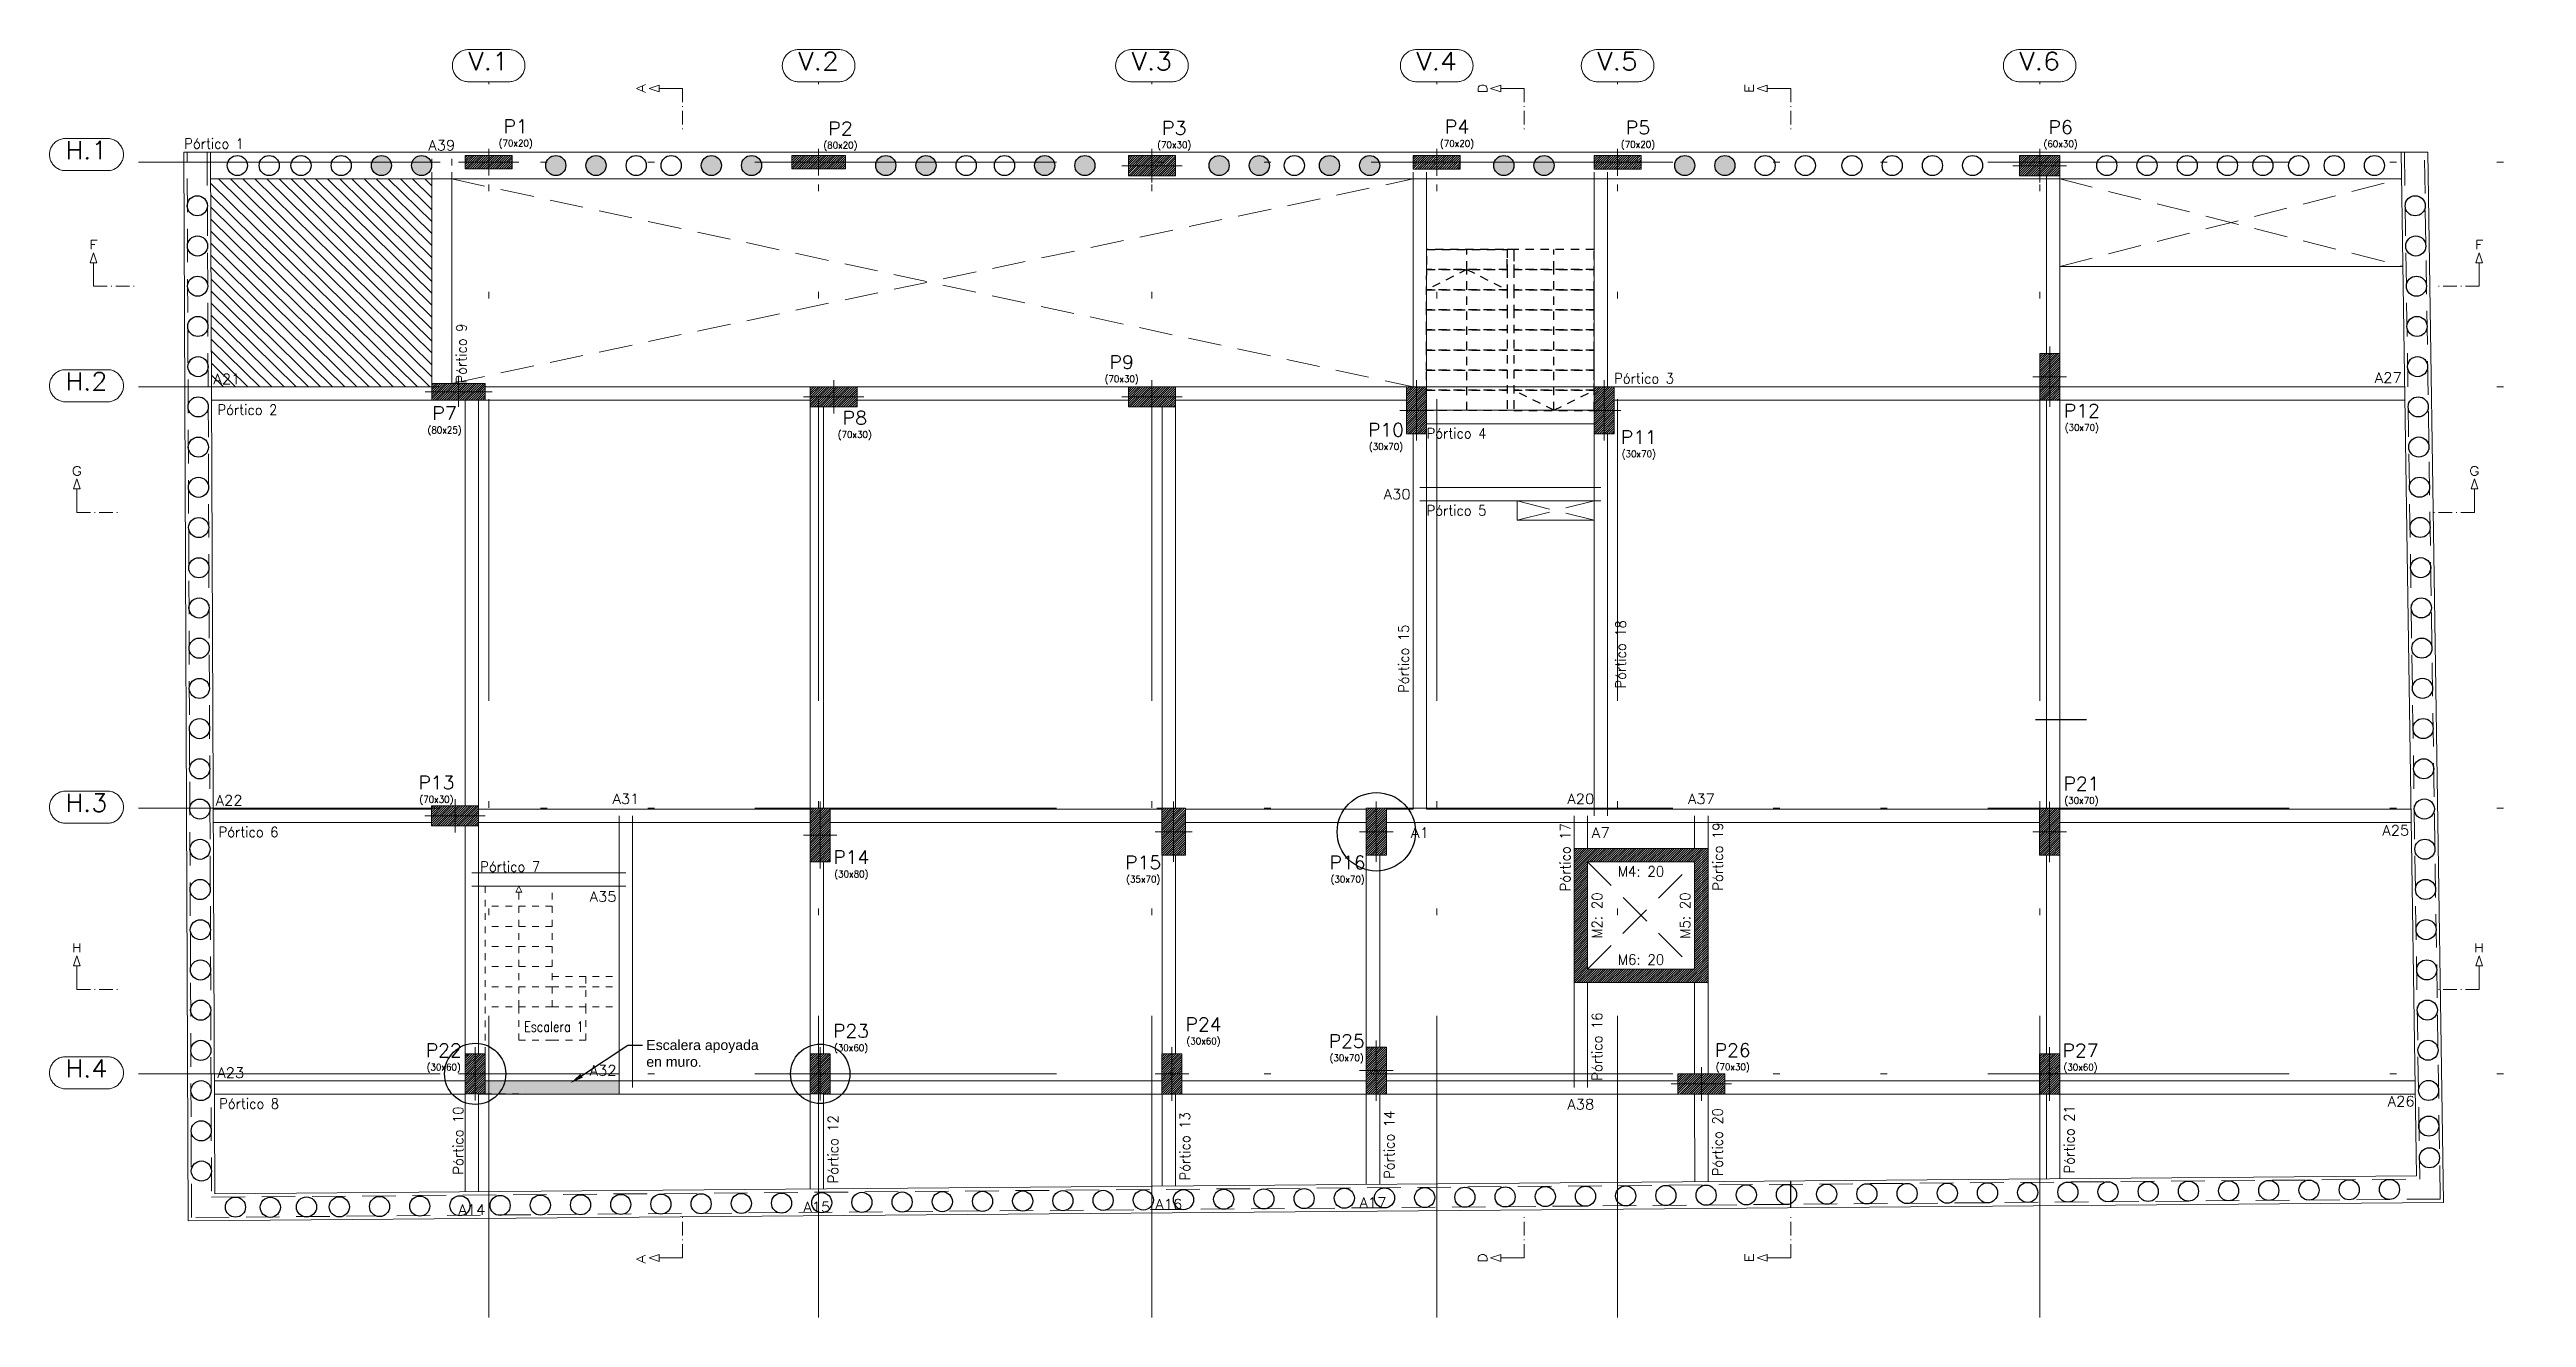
# Model space of a CAD drawing. Header units: metres. Extents: x 219 to 707, y -561 to -17.
# Drawn here: x 435.04 to 472.01, y -87.66 to -68.74 of the extents above; entities that cross this region are included whole.
import ezdxf
from ezdxf import colors
from ezdxf.entities.mleader import LeaderData, LeaderLine
from ezdxf.enums import TextEntityAlignment as Align
from ezdxf.math import Vec2, Vec3

# ---------------------------------------------------------------- set-up
doc = ezdxf.new("R2010")
doc.units = ezdxf.units.M
for name, pattern in [('CYPE_PUNTO', [0.075, 0, -0.075]), ('CYPE_RAYAPUNTOPUNTO', [0.45, 0.225, -0.075, 0, -0.075, 0, -0.075]), ('DASHED', [0.75, 0.5, -0.25]), ('HIDDEN', [0.375, 0.25, -0.125]), ('TRAZO_HUECO', [0.75, 0.5, -0.25])]:
    doc.linetypes.add(name, pattern=pattern)
for name, color, linetype in [('0_dr referencias', 7, 'Continuous'), ('2', 2, 'Continuous'), ('A-Proyección', 1, 'HIDDEN'), ('E-PILOTES', 7, 'Continuous'), ('PISO', 251, 'Continuous'), ('TCOTA', 1, 'Continuous')]:
    doc.layers.add(name, color=color, linetype=linetype)
for name, color, linetype, lineweight in [('BORDE_HORMIGON', 2, 'Continuous', 0), ('COTAS_REF_LINEAS', 2, 'Continuous', 0), ('COTAS_REPLANTEO', 7, 'CYPE_RAYAPUNTOPUNTO', 0), ('ESC_CONTORNO_ESCALERA', 3, 'Continuous', 0), ('ESC_ESCALON', 2, 'Continuous', 0), ('ESC_GEOMETRIA_APOYO', 2, 'Continuous', 0), ('ESC_LINEA_DE_HUELLA', 9, 'Continuous', 0), ('ESC_LINEA_DE_INTERRUPCION_DE_LOS_TRAMOS', 8, 'CYPE_PUNTO', 0), ('MUR_CARAS_HORMIGON', 1, 'Continuous', 20), ('MUR_REF_MUROS', 3, 'Continuous', 0), ('OT_SECC_FORJ', 7, 'Continuous', 15), ('PA_GRAF_HUEC', 7, 'Continuous', 0), ('PILAR_DIM', 253, 'Continuous', 0), ('PILAR_EJES', 1, 'Continuous', 0), ('PILAR_HORMIGON', 5, 'Continuous', 20), ('PILAR_REF', 253, 'Continuous', 0), ('VIG_CARAS', 253, 'Continuous', 9), ('VIG_REF_BROCH', 3, 'Continuous', 0), ('VIG_REF_PORTICOS', 3, 'Continuous', 9)]:
    doc.layers.add(name, color=color, linetype=linetype, lineweight=lineweight)
doc.styles.add('CYPETXT', font='romans', dxfattribs={"height": 0.2})
doc.styles.get("Standard").update_dxf_attribs({"font": 'arial.ttf'})

# ---------------------------------------------------------------- blocks, each defined once
blk = doc.blocks.new('Ejes del pilar')
at = {"layer": 'PILAR_EJES'}
for p, q in [((0, -0.5), (0, 0.5)), ((-0.5, 0), (0.5, 0))]:
    blk.add_line(p, q, dxfattribs=at)
blk = doc.blocks.new('A$C6633C1DB')
at = {"layer": '2', "color": 1, "linetype": 'DASHED', "ltscale": 0.5}
for p, q in [((1.2, 4.2), (0, 3.6)), ((1.2, 0), (1.2, 4.2)), ((1.2, 4.2), (2.4, 3.6)), ((3.8, 0.001), (3.8, 4.201))]:
    blk.add_line(p, q, dxfattribs=at)
at = {"layer": 'A-Proyección', "color": 1, "linetype": 'DASHED', "ltscale": 0.5}
for p, q in [((0, 4.8), (2.4, 4.8)), ((5, 4.8), (0.001, 4.8)), ((1.2, 4.2), (1.2, 4.8)), ((2.4, 4.8), (2.4, 4.2)), ((5, 4.8), (2.6, 4.8)), ((2.6, 4.8), (2.6, 4.2)), ((3.8, 4.201), (3.8, 4.801)), ((2.4, 4.2), (0, 4.2)), ((0, 4.2), (2.4, 4.2)), ((2.4, 4.2), (2.4, 3.6)), ((2.6, 4.2), (5, 4.2)), ((5, 4.2), (2.6, 4.2)), ((2.6, 4.2), (2.6, 3.6)), ((2.4, 3.6), (0, 3.6)), ((2.6, 3.6), (5, 3.6)), ((5, 3.6), (2.6, 3.6)), ((2.6, 3.6), (2.6, 3)), ((2.6, 3), (5, 3)), ((5, 3), (2.6, 3)), ((2.6, 3), (2.6, 0)), ((2.6, 2.4), (5, 2.4)), ((5, 2.4), (2.6, 2.4)), ((2.6, 1.8), (5, 1.8)), ((5, 1.8), (2.6, 1.8)), ((2.6, 1.2), (5, 1.2)), ((5, 1.2), (2.6, 1.2)), ((2.6, 0.6), (5, 0.6)), ((5, 0.6), (2.6, 0.6)), ((3.8, 0.001), (2.6, 0.6)), ((2.6, 0), (5, 0)), ((3.8, 0.001), (5, 0.601))]:
    blk.add_line(p, q, dxfattribs=at)
at = {"layer": 'A-Proyección', "color": 250, "ltscale": 0.1}
for p, q in [((5, 3.6), (5, 4.2)), ((5, 3), (5, 3.6)), ((5, 2.4), (5, 3)), ((5, 1.8), (5, 2.4)), ((5, 1.2), (5, 1.8)), ((5, 0.6), (5, 1.2))]:
    blk.add_line(p, q, dxfattribs=at)
at = {"layer": 'E-PILOTES', "color": 1, "linetype": 'DASHED', "ltscale": 0.5}
for p, q in [((0, 3), (0.001, 4.8)), ((5, 0), (5, 4.8)), ((0, 3.6), (2.4, 3.6)), ((2.4, 3), (0, 3)), ((0, 3), (2.4, 3)), ((0, 2.4), (0, 3)), ((2.4, 3.6), (2.4, 3)), ((2.4, 3), (2.4, 0)), ((2.4, 2.4), (0, 2.4)), ((0, 2.4), (2.4, 2.4)), ((0, 1.8), (0, 2.4)), ((2.4, 1.8), (0, 1.8)), ((0, 1.8), (2.4, 1.8)), ((0, 1.2), (0, 1.8)), ((2.4, 1.2), (0, 1.2)), ((0, 1.2), (2.4, 1.2)), ((0, 0), (0, 1.2)), ((2.4, 0.6), (0, 0.6)), ((0, 0.6), (2.4, 0.6)), ((2.4, 0), (0, 0))]:
    blk.add_line(p, q, dxfattribs=at)
at = {"layer": 'PILAR_HORMIGON'}
for p, q in [((6.401, 7.6), (5.001, 7.6)), ((5.001, 7.6), (5.001, 7.2)), ((6.401, 7.2), (6.401, 7.6)), ((5.001, 7.2), (6.401, 7.2))]:
    blk.add_line(p, q, dxfattribs=at)
at = {"layer": 'PILAR_HORMIGON', "color": 250}
blk.add_line((5.001, 7.2), (5.001, 7.2), dxfattribs=at)
at = {"layer": 'TCOTA', "color": 1, "linetype": 'DASHED', "ltscale": 0.5}
for p, q in [((2.6, 4.8), (2.4, 4.8)), ((2.4, 4.263), (2.4, 4.65)), ((2.6, 4.7), (2.6, 4.25))]:
    blk.add_line(p, q, dxfattribs=at)
blk = doc.blocks.new('0 DR Referencia encofrado pb')
h = blk.add_hatch(color=251)
h.paths.add_polyline_path([(289.313, 102.033), (289.596, 102.033, 0.707105)])
h.paths.add_polyline_path([(289.605, 101.983, 0.085165), (289.596, 102.033), (289.313, 102.033, 1.186186)])
h.paths.add_polyline_path([(289.913, 102.033), (290.196, 102.033, 0.707105)])
h.paths.add_polyline_path([(290.205, 101.983, 0.085165), (290.196, 102.033), (289.913, 102.033, 1.186186)])
h.paths.add_polyline_path([(287.31, 102.033), (287.593, 102.033, 0.707105)])
h.paths.add_polyline_path([(287.602, 101.983, 0.085165), (287.593, 102.033), (287.31, 102.033, 1.186186)])
h.paths.add_polyline_path([(286.71, 102.033), (286.993, 102.033, 0.707105)])
h.paths.add_polyline_path([(287.002, 101.983, 0.085165), (286.993, 102.033), (286.71, 102.033, 1.186186)])
h = blk.add_hatch()
h.set_pattern_fill('ANSI31', color=14, scale=0.0075, style=0)
h.set_pattern_definition([(45, (173.255723, -11.724483), (-0.0168379802, 0.0168379802), [])])
h.paths.add_polyline_path([(288.103, 102.133), (288.103, 102.033), (288.453, 102.033), (288.453, 102.133)])
h.paths.add_polyline_path([(288.803, 102.133), (288.453, 102.133), (288.453, 102.033), (288.803, 102.033)])
h.paths.add_polyline_path([(288.803, 101.933), (288.803, 102.033), (288.453, 102.033), (288.453, 101.933)])
h.paths.add_polyline_path([(288.103, 101.933), (288.453, 101.933), (288.453, 102.033), (288.103, 102.033)])
h.paths.add_polyline_path([(292.978, 102.133), (292.978, 102.033), (293.378, 102.033), (293.378, 102.133)])
h.paths.add_polyline_path([(293.778, 102.133), (293.378, 102.133), (293.378, 102.033), (293.778, 102.033)])
h.paths.add_polyline_path([(293.778, 101.933), (293.778, 102.033), (293.378, 102.033), (293.378, 101.933)])
h.paths.add_polyline_path([(292.978, 101.933), (293.378, 101.933), (293.378, 102.033), (292.978, 102.033)])
h.paths.add_polyline_path([(298.003, 102.131), (298.003, 102.033), (298.353, 102.033), (298.353, 102.131)])
h.paths.add_polyline_path([(298.703, 102.131), (298.353, 102.131), (298.353, 102.033), (298.703, 102.033)])
h.paths.add_polyline_path([(298.353, 102.033), (298.003, 102.033), (298.003, 101.981), (298.353, 101.981)])
h.paths.add_polyline_path([(298.703, 102.033), (298.353, 102.033), (298.353, 101.981), (298.703, 101.981)])
h.paths.add_polyline_path([(298.703, 101.831), (298.703, 101.981), (298.353, 101.981), (298.353, 101.831)])
h.paths.add_polyline_path([(298.003, 101.831), (298.353, 101.831), (298.353, 101.981), (298.003, 101.981)])
h.paths.add_polyline_path([(302.253, 102.131), (302.253, 102.033), (302.603, 102.033), (302.603, 102.131)])
h.paths.add_polyline_path([(302.953, 102.131), (302.603, 102.131), (302.603, 102.033), (302.953, 102.033)])
h.paths.add_polyline_path([(302.953, 101.931), (302.953, 102.031), (302.603, 102.031), (302.603, 101.931)])
h.paths.add_polyline_path([(302.253, 101.931), (302.603, 101.931), (302.603, 102.031), (302.253, 102.031)])
h.paths.add_polyline_path([(304.953, 102.131), (304.953, 102.033), (305.303, 102.033), (305.303, 102.131)])
h.paths.add_polyline_path([(305.653, 102.131), (305.303, 102.131), (305.303, 102.033), (305.653, 102.033)])
h.paths.add_polyline_path([(305.653, 101.931), (305.653, 102.031), (305.303, 102.031), (305.303, 101.931)])
h.paths.add_polyline_path([(304.953, 101.931), (305.303, 101.931), (305.303, 102.031), (304.953, 102.031)])
h.paths.add_polyline_path([(311.903, 101.831), (311.903, 101.981), (311.603, 101.981), (311.603, 101.831)])
h.paths.add_polyline_path([(311.303, 102.131), (311.303, 102.033), (311.603, 102.033), (311.603, 102.131)])
h.paths.add_polyline_path([(311.903, 102.131), (311.603, 102.131), (311.603, 102.033), (311.903, 102.033)])
h.paths.add_polyline_path([(311.903, 102.033), (311.603, 102.033), (311.603, 101.981), (311.903, 101.981)])
h.paths.add_polyline_path([(311.603, 102.033), (311.303, 102.033), (311.303, 101.981), (311.603, 101.981)])
h.paths.add_polyline_path([(311.303, 101.831), (311.603, 101.831), (311.603, 101.981), (311.303, 101.981)])
h.paths.add_polyline_path([(311.603, 99.181), (311.603, 98.831), (311.753, 98.831), (311.753, 99.181)])
h.paths.add_polyline_path([(311.903, 99.181), (311.753, 99.181), (311.753, 98.831), (311.903, 98.831)])
h.paths.add_polyline_path([(311.603, 98.831), (311.603, 98.681), (311.753, 98.681), (311.753, 98.831)])
h.paths.add_polyline_path([(311.903, 98.831), (311.753, 98.831), (311.753, 98.681), (311.903, 98.681)])
h.paths.add_polyline_path([(311.903, 98.481), (311.903, 98.681), (311.753, 98.681), (311.753, 98.481)])
h.paths.add_polyline_path([(311.603, 98.681), (311.603, 98.481), (311.753, 98.481), (311.753, 98.681)])
h.paths.add_polyline_path([(288.003, 98.681), (287.603, 98.681), (287.603, 98.608), (288.003, 98.608)])
h.paths.add_polyline_path([(288.403, 98.681), (288.003, 98.681), (288.003, 98.608), (288.403, 98.608)])
h.paths.add_polyline_path([(287.603, 98.733), (287.603, 98.681), (288.003, 98.681), (288.003, 98.733)])
h.paths.add_polyline_path([(288.403, 98.733), (288.003, 98.733), (288.003, 98.681), (288.403, 98.681)])
h.paths.add_polyline_path([(288.403, 98.483), (288.403, 98.608), (288.003, 98.608), (288.003, 98.483)])
h.paths.add_polyline_path([(287.603, 98.483), (288.003, 98.483), (288.003, 98.608), (287.603, 98.608)])
h.paths.add_polyline_path([(293.953, 98.681), (293.603, 98.681), (293.603, 98.533), (293.953, 98.533)])
h.paths.add_polyline_path([(293.378, 98.681), (293.378, 98.533), (293.603, 98.533), (293.603, 98.681)])
h.paths.add_polyline_path([(293.378, 98.533), (293.378, 98.681), (293.253, 98.681), (293.253, 98.533)])
h.paths.add_polyline_path([(293.253, 98.383), (293.378, 98.383), (293.378, 98.533), (293.253, 98.533)])
h.paths.add_polyline_path([(293.378, 98.533), (293.378, 98.383), (293.603, 98.383), (293.603, 98.533)])
h.paths.add_polyline_path([(293.953, 98.383), (293.953, 98.533), (293.603, 98.533), (293.603, 98.383)])
h.paths.add_polyline_path([(298.353, 98.681), (298.353, 98.532), (298.703, 98.532), (298.703, 98.681)])
h.paths.add_polyline_path([(298.353, 98.681), (298.003, 98.681), (298.003, 98.532), (298.353, 98.532)])
h.paths.add_polyline_path([(298.003, 98.382), (298.353, 98.382), (298.353, 98.532), (298.003, 98.532)])
h.paths.add_polyline_path([(298.703, 98.382), (298.703, 98.532), (298.353, 98.532), (298.353, 98.382)])
h.paths.add_polyline_path([(302.153, 98.681), (302.153, 98.331), (302.303, 98.331), (302.303, 98.681)])
h.paths.add_polyline_path([(302.453, 98.681), (302.303, 98.681), (302.303, 98.331), (302.453, 98.331), (302.453, 98.331)])
h.paths.add_polyline_path([(302.453, 97.981), (302.453, 98.331), (302.303, 98.331), (302.303, 97.981)])
h.paths.add_polyline_path([(302.153, 97.981), (302.303, 97.981), (302.303, 98.331), (302.153, 98.331)])
h.paths.add_polyline_path([(305.253, 98.681), (305.103, 98.681), (305.103, 98.331), (305.253, 98.331)])
h.paths.add_polyline_path([(304.953, 98.681), (304.953, 98.331), (305.103, 98.331), (305.103, 98.681)])
h.paths.add_polyline_path([(304.953, 97.981), (305.103, 97.981), (305.103, 98.331), (304.953, 98.331)])
h.paths.add_polyline_path([(305.253, 97.981), (305.253, 98.331), (305.103, 98.331), (305.103, 97.981)])
h.paths.add_polyline_path([(287.602, 92.433), (287.602, 92.395), (287.952, 92.395), (287.952, 92.433)])
h.paths.add_polyline_path([(288.302, 92.283), (288.302, 92.395), (287.952, 92.395), (287.952, 92.283)])
h.paths.add_polyline_path([(287.602, 92.395), (287.602, 92.283), (287.952, 92.283), (287.952, 92.395)])
h.paths.add_polyline_path([(288.302, 92.433), (287.952, 92.433), (287.952, 92.395), (288.302, 92.395)])
h.paths.add_polyline_path([(288.302, 92.133), (288.302, 92.283), (287.952, 92.283), (287.952, 92.133)])
h.paths.add_polyline_path([(287.602, 92.133), (287.952, 92.133), (287.952, 92.283), (287.602, 92.283)])
h.paths.add_polyline_path([(293.552, 92.395), (293.402, 92.395), (293.402, 91.995), (293.552, 91.995)])
h.paths.add_polyline_path([(293.252, 92.395), (293.252, 91.995), (293.378, 91.995), (293.378, 92.395)])
h.paths.add_polyline_path([(293.378, 91.995), (293.378, 91.595), (293.402, 91.595), (293.402, 91.995)])
h.paths.add_polyline_path([(293.552, 91.595), (293.552, 91.995), (293.402, 91.995), (293.402, 91.595)])
h.paths.add_polyline_path([(293.378, 92.395), (293.378, 91.995), (293.402, 91.995), (293.402, 92.395)])
h.paths.add_polyline_path([(293.252, 91.595), (293.378, 91.595), (293.378, 91.995), (293.252, 91.995)])
h.paths.add_polyline_path([(298.852, 91.694), (298.852, 92.044), (298.677, 92.044), (298.677, 91.694)])
h.paths.add_polyline_path([(298.502, 91.694), (298.677, 91.694), (298.677, 92.044), (298.502, 92.044)])
h.paths.add_polyline_path([(298.502, 92.394), (298.502, 92.044), (298.677, 92.044), (298.677, 92.394)])
h.paths.add_polyline_path([(298.852, 92.394), (298.677, 92.394), (298.677, 92.044), (298.852, 92.044)])
h.paths.add_polyline_path([(301.852, 92.394), (301.702, 92.394), (301.702, 92.044), (301.852, 92.044)])
h.paths.add_polyline_path([(301.552, 92.394), (301.552, 92.044), (301.702, 92.044), (301.702, 92.394)])
h.paths.add_polyline_path([(301.552, 91.694), (301.702, 91.694), (301.702, 92.044), (301.552, 92.044)])
h.paths.add_polyline_path([(301.852, 91.694), (301.852, 92.044), (301.702, 92.044), (301.702, 91.694)])
h.paths.add_polyline_path([(305.303, 91.595), (306.453, 91.595), (306.453, 89.995), (305.303, 89.995), (305.303, 89.795), (306.653, 89.795), (306.653, 91.795), (305.303, 91.795)])
h.paths.add_polyline_path([(305.303, 89.995), (304.853, 89.995), (304.854, 91.595), (305.303, 91.595), (305.303, 91.795), (304.654, 91.795), (304.654, 91.795), (304.653, 89.795), (305.303, 89.795)])
h.paths.add_polyline_path([(311.902, 92.393), (311.752, 92.393), (311.752, 92.043), (311.902, 92.043)])
h.paths.add_polyline_path([(311.603, 92.393), (311.603, 92.043), (311.752, 92.043), (311.752, 92.393)])
h.paths.add_polyline_path([(311.603, 92.043), (311.603, 91.693), (311.752, 91.693), (311.752, 92.043)])
h.paths.add_polyline_path([(311.902, 91.693), (311.902, 92.043), (311.752, 92.043), (311.752, 91.693)])
h.paths.add_polyline_path([(311.902, 88.731), (311.752, 88.731), (311.752, 88.433), (311.902, 88.433)])
h.paths.add_polyline_path([(311.603, 88.731), (311.603, 88.433), (311.752, 88.433), (311.752, 88.731)])
h.paths.add_polyline_path([(311.603, 88.431), (311.603, 88.131), (311.752, 88.131), (311.752, 88.431)])
h.paths.add_polyline_path([(311.902, 88.131), (311.902, 88.431), (311.752, 88.431), (311.752, 88.131)])
h.paths.add_polyline_path([(306.903, 88.432), (306.553, 88.432), (306.553, 88.282), (306.903, 88.282)])
h.paths.add_polyline_path([(306.203, 88.432), (306.203, 88.282), (306.553, 88.282), (306.553, 88.432)])
h.paths.add_polyline_path([(306.203, 88.132), (306.553, 88.132), (306.553, 88.282), (306.203, 88.282)])
h.paths.add_polyline_path([(306.903, 88.132), (306.903, 88.282), (306.553, 88.282), (306.553, 88.132)])
h.paths.add_polyline_path([(301.852, 88.832), (301.702, 88.832), (301.702, 88.482), (301.852, 88.482)])
h.paths.add_polyline_path([(301.552, 88.832), (301.552, 88.482), (301.702, 88.482), (301.702, 88.832)])
h.paths.add_polyline_path([(301.552, 88.132), (301.702, 88.132), (301.702, 88.433), (301.552, 88.433)])
h.paths.add_polyline_path([(301.852, 88.132), (301.852, 88.433), (301.702, 88.433), (301.702, 88.132)])
h.paths.add_polyline_path([(301.552, 88.433), (301.702, 88.433), (301.702, 88.482), (301.552, 88.482)])
h.paths.add_polyline_path([(301.702, 88.433), (301.852, 88.433), (301.852, 88.482), (301.702, 88.482)])
h.paths.add_polyline_path([(298.801, 88.732), (298.651, 88.732), (298.651, 88.433), (298.801, 88.433)])
h.paths.add_polyline_path([(298.501, 88.732), (298.501, 88.433), (298.651, 88.433), (298.651, 88.732)])
h.paths.add_polyline_path([(298.501, 88.132), (298.651, 88.132), (298.651, 88.432), (298.501, 88.432)])
h.paths.add_polyline_path([(298.801, 88.132), (298.801, 88.432), (298.651, 88.432), (298.651, 88.132)])
h.paths.add_polyline_path([(293.552, 88.733), (293.402, 88.733), (293.402, 88.433), (293.402, 88.433), (293.552, 88.433), (293.552, 88.433)])
h.paths.add_polyline_path([(293.378, 88.733), (293.378, 88.433), (293.378, 88.433), (293.402, 88.433), (293.402, 88.433), (293.402, 88.733)])
h.paths.add_polyline_path([(293.252, 88.733), (293.252, 88.433), (293.252, 88.433), (293.378, 88.433), (293.378, 88.433), (293.378, 88.733)])
h.paths.add_polyline_path([(293.252, 88.133), (293.378, 88.133), (293.378, 88.433), (293.252, 88.433)])
h.paths.add_polyline_path([(293.552, 88.133), (293.552, 88.433), (293.402, 88.433), (293.402, 88.133)])
h.paths.add_polyline_path([(293.378, 88.433), (293.378, 88.133), (293.402, 88.133), (293.402, 88.433)])
h.paths.add_polyline_path([(288.102, 88.733), (288.102, 88.433), (288.252, 88.433), (288.252, 88.733)])
h.paths.add_polyline_path([(288.402, 88.733), (288.252, 88.733), (288.252, 88.433), (288.402, 88.433)])
h.paths.add_polyline_path([(288.102, 88.133), (288.252, 88.133), (288.252, 88.433), (288.102, 88.433)])
h.paths.add_polyline_path([(288.402, 88.133), (288.402, 88.433), (288.252, 88.433), (288.252, 88.133)])
h.paths.add_polyline_path([(305.232, 98.222), (306.171, 98.222), (306.171, 98.455), (305.232, 98.455)], flags=9)
h.paths.add_polyline_path([(297.927, 91.434), (298.529, 91.434), (298.529, 91.738), (297.927, 91.738)], flags=9)
h.paths.add_polyline_path([(301.355, 92.392), (302.279, 92.392), (302.279, 92.625), (301.355, 92.625)], flags=9)
h.paths.add_polyline_path([(300.979, 91.434), (301.578, 91.434), (301.578, 91.738), (300.979, 91.738)], flags=9)
h.paths.add_polyline_path([(311.956, 92.408), (312.497, 92.408), (312.497, 92.589), (311.956, 92.589)], flags=9)
h.paths.add_polyline_path([(300.964, 88.769), (301.566, 88.769), (301.566, 89.073), (300.964, 89.073)], flags=9)
h = blk.add_hatch(color=251)
h.paths.add_polyline_path([(294.238, 102.033), (294.521, 102.033, 0.707105)])
h.paths.add_polyline_path([(294.53, 101.983, 0.085165), (294.521, 102.033), (294.238, 102.033, 1.186186)])
h.paths.add_polyline_path([(294.838, 102.033), (295.121, 102.033, 0.707105)])
h.paths.add_polyline_path([(295.13, 101.983, 0.085165), (295.121, 102.033), (294.838, 102.033, 1.186186)])
h.paths.add_polyline_path([(292.235, 102.033), (292.518, 102.033, 0.707105)])
h.paths.add_polyline_path([(292.527, 101.983, 0.085165), (292.518, 102.033), (292.235, 102.033, 1.186186)])
h.paths.add_polyline_path([(291.635, 102.033), (291.918, 102.033, 0.707105)])
h.paths.add_polyline_path([(291.927, 101.983, 0.085165), (291.918, 102.033), (291.635, 102.033, 1.186186)])
h = blk.add_hatch(color=251)
h.paths.add_polyline_path([(299.213, 102.033), (299.496, 102.033, 0.707105)])
h.paths.add_polyline_path([(299.505, 101.983, 0.085165), (299.496, 102.033), (299.213, 102.033, 1.186186)])
h.paths.add_polyline_path([(299.813, 102.033), (300.096, 102.033, 0.707105)])
h.paths.add_polyline_path([(300.105, 101.983, 0.085165), (300.096, 102.033), (299.813, 102.033, 1.186186)])
h.paths.add_polyline_path([(297.21, 102.033), (297.493, 102.033, 0.707105)])
h.paths.add_polyline_path([(297.502, 101.983, 0.085165), (297.493, 102.033), (297.21, 102.033, 1.186186)])
h.paths.add_polyline_path([(296.61, 102.033), (296.893, 102.033, 0.707105)])
h.paths.add_polyline_path([(296.902, 101.983, 0.085165), (296.893, 102.033), (296.61, 102.033, 1.186186)])
h = blk.add_hatch(color=251)
h.paths.add_polyline_path([(303.463, 102.033), (303.746, 102.033, 0.707105)])
h.paths.add_polyline_path([(303.755, 101.983, 0.085165), (303.746, 102.033), (303.463, 102.033, 1.186186)])
h.paths.add_polyline_path([(304.063, 102.033), (304.346, 102.033, 0.707105)])
h.paths.add_polyline_path([(304.355, 101.983, 0.085165), (304.346, 102.033), (304.063, 102.033, 1.186186)])
h.paths.add_polyline_path([(301.46, 102.033), (301.743, 102.033, 0.707105)])
h.paths.add_polyline_path([(301.752, 101.983, 0.085165), (301.743, 102.033), (301.46, 102.033, 1.186186)])
h.paths.add_polyline_path([(300.86, 102.033), (301.143, 102.033, 0.707105)])
h.paths.add_polyline_path([(301.152, 101.983, 0.085165), (301.143, 102.033), (300.86, 102.033, 1.186186)])
h = blk.add_hatch(color=251)
h.paths.add_polyline_path([(306.163, 102.033), (306.446, 102.033, 0.707105)])
h.paths.add_polyline_path([(306.455, 101.983, 0.085165), (306.446, 102.033), (306.163, 102.033, 1.186186)])
h.paths.add_polyline_path([(306.763, 102.033), (307.046, 102.033, 0.707105)])
h.paths.add_polyline_path([(307.055, 101.983, 0.085165), (307.046, 102.033), (306.763, 102.033, 1.186186)])
at = {"layer": 'ESC_GEOMETRIA_APOYO', "true_color": 0xffe6e6}
for points in [[(288.402, 88.333), (288.402, 88.133), (289.402, 88.133), (289.402, 88.333)], [(289.402, 88.333), (289.402, 88.133), (290.402, 88.133), (290.402, 88.333)]]:
    blk.add_hatch(color=7, dxfattribs=at).paths.add_polyline_path(points, flags=0)
at = {"layer": 'PISO'}
h = blk.add_hatch(dxfattribs=at)
h.set_pattern_fill('ANSI31', color=256, scale=0.04, angle=90.47933)
h.paths.add_polyline_path([(287.603, 101.783), (284.303, 101.783), (284.316, 98.682), (287.603, 98.682), (287.603, 98.733)])
h.paths.add_polyline_path([(284.315, 98.683), (284.787, 98.683), (284.787, 98.913), (284.315, 98.913)], flags=25)
blk.add_line((311.543, 93.721), (312.301, 93.721))
blk.add_lwpolyline([(307.887, 86.436), (307.887, 86.836)])
at = {"color": 216, "true_color": 0x7f007f}
for centre in [(284.702, 101.983, -0.35), (285.177, 101.983, -0.35), (285.652, 101.983, -0.35), (286.252, 101.983, -0.35), (286.852, 101.983, -0.35), (287.452, 101.983, -0.35), (289.455, 101.983, -0.35), (290.055, 101.983, -0.35), (290.655, 101.983, -0.35), (291.177, 101.983, -0.35), (291.777, 101.983, -0.35), (292.377, 101.983, -0.35), (294.38, 101.983, -0.35), (294.98, 101.983, -0.35), (295.58, 101.983, -0.35), (296.152, 101.983, -0.35), (296.752, 101.983, -0.35), (297.352, 101.983, -0.35), (299.355, 101.983, -0.35), (299.955, 101.983, -0.35), (300.478, 101.983, -0.35), (301.002, 101.983, -0.35), (301.602, 101.983, -0.35), (303.605, 101.983, -0.35), (304.205, 101.983, -0.35), (306.305, 101.983, -0.35), (306.905, 101.983, -0.35), (307.505, 101.983, -0.35), (308.105, 101.983, -0.35), (308.802, 101.983, -0.35), (309.402, 101.983, -0.35), (310.002, 101.983, -0.35), (310.602, 101.983, -0.35), (312.605, 101.983, -0.35), (313.205, 101.983, -0.35), (313.805, 101.983, -0.35), (314.405, 101.983, -0.35), (314.935, 101.983, -0.35), (315.469, 101.983, -0.35), (315.469, 101.983, -0.35), (315.999, 101.983, -0.35), (315.999, 101.983, -0.35), (316.599, 101.983, -0.35), (316.599, 101.983, -0.35), (284.104, 101.383, -0.35), (317.208, 101.383, -0.35), (284.107, 100.783, -0.35), (317.217, 100.783, -0.35), (284.109, 100.183, -0.35), (317.226, 100.183, -0.35), (284.112, 99.583, -0.35), (317.235, 99.583, -0.35), (284.115, 98.983, -0.35), (317.244, 98.983, -0.35), (284.117, 98.383, -0.35), (317.253, 98.383, -0.35), (284.12, 97.783, -0.35), (317.262, 97.784, -0.35), (284.122, 97.183, -0.35), (317.272, 97.184, -0.35), (284.125, 96.583, -0.35), (317.281, 96.584, -0.35), (284.127, 95.983, -0.35), (317.29, 95.984, -0.35), (284.13, 95.383, -0.35), (317.299, 95.384, -0.35), (284.132, 94.783, -0.35), (317.308, 94.784, -0.35), (284.135, 94.183, -0.35), (317.317, 94.184, -0.35), (284.137, 93.583, -0.35), (317.326, 93.584, -0.35), (284.14, 92.983, -0.35), (317.335, 92.984, -0.35), (284.142, 92.383, -0.35), (317.344, 92.384, -0.35), (284.145, 91.783, -0.35), (317.353, 91.784, -0.35), (284.147, 91.183, -0.35), (317.362, 91.184, -0.35), (284.15, 90.583, -0.35), (317.371, 90.584, -0.35), (284.152, 89.983, -0.35), (317.38, 89.984, -0.35), (284.155, 89.383, -0.35), (317.389, 89.384, -0.35), (284.157, 88.783, -0.35), (317.399, 88.785, -0.35), (284.16, 88.183, -0.35), (317.408, 88.185, -0.35), (284.163, 87.583, -0.35), (317.41, 87.654, -0.35), (317.421, 87.181, -0.35), (284.165, 86.983, -0.35), (284.674, 86.445, -0.35), (285.194, 86.442, -0.35), (285.734, 86.447, -0.35), (286.224, 86.449, -0.35), (286.824, 86.454, -0.35), (287.424, 86.46, -0.35), (288.024, 86.465, -0.35), (288.624, 86.47, -0.35), (289.224, 86.475, -0.35), (289.824, 86.48, -0.35), (290.424, 86.485, -0.35), (291.024, 86.49, -0.35), (291.624, 86.495, -0.35), (292.224, 86.5, -0.35), (292.824, 86.505, -0.35), (293.424, 86.511, -0.35), (294.024, 86.516, -0.35), (294.624, 86.521, -0.35), (295.224, 86.526, -0.35), (295.824, 86.531, -0.35), (296.424, 86.536, -0.35), (297.024, 86.541, -0.35), (297.624, 86.546, -0.35), (298.224, 86.551, -0.35), (298.824, 86.556, -0.35), (299.424, 86.562, -0.35), (300.024, 86.567, -0.35), (300.624, 86.572, -0.35), (301.224, 86.577, -0.35), (301.824, 86.582, -0.35), (302.424, 86.587, -0.35), (303.024, 86.592, -0.35), (303.624, 86.597, -0.35), (304.224, 86.602, -0.35), (304.824, 86.607, -0.35), (305.424, 86.613, -0.35), (306.024, 86.618, -0.35), (306.624, 86.623, -0.35), (307.224, 86.628, -0.35), (307.824, 86.633, -0.35), (308.424, 86.638, -0.35), (309.024, 86.643, -0.35), (309.624, 86.648, -0.35), (310.224, 86.653, -0.35), (310.824, 86.658, -0.35), (311.424, 86.664, -0.35), (312.024, 86.669, -0.35), (312.623, 86.674, -0.35), (313.223, 86.679, -0.35), (313.823, 86.684, -0.35), (314.423, 86.689, -0.35), (315.023, 86.694, -0.35), (315.623, 86.699, -0.35), (316.223, 86.704, -0.35), (316.823, 86.709, -0.35)]:
    blk.add_circle(centre, 0.15, dxfattribs=at)
for centre, radius in [((301.702, 92.044), 0.585), ((288.252, 88.433), 0.457)]:
    blk.add_circle(centre, radius)
at = {"layer": '0_dr referencias'}
blk.add_circle((293.402, 88.433), 0.443, dxfattribs=at)
at = {"layer": 'BORDE_HORMIGON', "linetype": 'DASHED'}
blk.add_lwpolyline([(283.951, 102.182), (283.951, 102.182)], dxfattribs=at)
at = {"layer": 'BORDE_HORMIGON', "linetype": 'DASHED', "elevation": -0.35}
for points in [[(284.018, 86.29), (283.952, 102.182)], [(284.251, 102.183), (284.317, 86.592)], [(317.046, 102.183), (317.276, 86.863)], [(317.581, 86.566), (317.346, 102.183)], [(317.275, 86.913), (317.276, 86.913)], [(317.581, 86.566), (284.018, 86.29)], [(284.317, 86.592), (317.276, 86.863)], [(317.226, 86.863), (317.226, 86.862)]]:
    blk.add_lwpolyline(points, dxfattribs=at)
at = {"layer": 'COTAS_REF_LINEAS'}
for points in [[(288.755, 103.713), (288.771, 103.712), (288.787, 103.711), (288.803, 103.708), (288.819, 103.704), (288.834, 103.699), (288.849, 103.694), (288.864, 103.687), (288.878, 103.679), (288.891, 103.671), (288.904, 103.661), (288.916, 103.651), (288.928, 103.64), (288.939, 103.628), (288.948, 103.615), (288.958, 103.602), (288.966, 103.588), (288.973, 103.574), (288.979, 103.559), (288.984, 103.544), (288.989, 103.528), (288.992, 103.513), (288.994, 103.497), (288.995, 103.481), (288.995, 103.465), (288.994, 103.449), (288.992, 103.433), (288.989, 103.417), (288.984, 103.402), (288.979, 103.386), (288.973, 103.372), (288.966, 103.357), (288.958, 103.344), (288.948, 103.33), (288.939, 103.318), (288.928, 103.306), (288.916, 103.295), (288.904, 103.284), (288.891, 103.275), (288.878, 103.266), (288.864, 103.259), (288.849, 103.252), (288.834, 103.246), (288.819, 103.241), (288.803, 103.238), (288.787, 103.235), (288.771, 103.233), (288.755, 103.233), (288.151, 103.233), (288.135, 103.233), (288.119, 103.235), (288.103, 103.238), (288.088, 103.241), (288.073, 103.246), (288.058, 103.252), (288.043, 103.259), (288.029, 103.266), (288.015, 103.275), (288.003, 103.284), (287.99, 103.295), (287.979, 103.306), (287.968, 103.318), (287.958, 103.33), (287.949, 103.344), (287.941, 103.357), (287.934, 103.372), (287.927, 103.386), (287.922, 103.402), (287.918, 103.417), (287.915, 103.433), (287.912, 103.449), (287.911, 103.465), (287.911, 103.481), (287.912, 103.497), (287.915, 103.513), (287.918, 103.528), (287.922, 103.544), (287.927, 103.559), (287.934, 103.574), (287.941, 103.588), (287.949, 103.602), (287.958, 103.615), (287.968, 103.628), (287.979, 103.64), (287.99, 103.651), (288.003, 103.661), (288.015, 103.671), (288.029, 103.679), (288.043, 103.687), (288.058, 103.694), (288.073, 103.699), (288.088, 103.704), (288.103, 103.708), (288.119, 103.711), (288.135, 103.712), (288.151, 103.713), (288.755, 103.713)], [(293.68, 103.713), (293.696, 103.712), (293.712, 103.711), (293.728, 103.708), (293.744, 103.704), (293.759, 103.699), (293.774, 103.694), (293.789, 103.687), (293.803, 103.679), (293.816, 103.671), (293.829, 103.661), (293.841, 103.651), (293.853, 103.64), (293.864, 103.628), (293.873, 103.615), (293.883, 103.602), (293.891, 103.588), (293.898, 103.574), (293.904, 103.559), (293.909, 103.544), (293.914, 103.528), (293.917, 103.513), (293.919, 103.497), (293.92, 103.481), (293.92, 103.465), (293.919, 103.449), (293.917, 103.433), (293.914, 103.417), (293.909, 103.402), (293.904, 103.386), (293.898, 103.372), (293.891, 103.357), (293.883, 103.344), (293.873, 103.33), (293.864, 103.318), (293.853, 103.306), (293.841, 103.295), (293.829, 103.284), (293.816, 103.275), (293.803, 103.266), (293.789, 103.259), (293.774, 103.252), (293.759, 103.246), (293.744, 103.241), (293.728, 103.238), (293.712, 103.235), (293.696, 103.233), (293.68, 103.233), (293.076, 103.233), (293.06, 103.233), (293.044, 103.235), (293.028, 103.238), (293.013, 103.241), (292.998, 103.246), (292.983, 103.252), (292.968, 103.259), (292.954, 103.266), (292.94, 103.275), (292.928, 103.284), (292.915, 103.295), (292.904, 103.306), (292.893, 103.318), (292.883, 103.33), (292.874, 103.344), (292.866, 103.357), (292.859, 103.372), (292.852, 103.386), (292.847, 103.402), (292.843, 103.417), (292.84, 103.433), (292.837, 103.449), (292.836, 103.465), (292.836, 103.481), (292.837, 103.497), (292.84, 103.513), (292.843, 103.528), (292.847, 103.544), (292.852, 103.559), (292.859, 103.574), (292.866, 103.588), (292.874, 103.602), (292.883, 103.615), (292.893, 103.628), (292.904, 103.64), (292.915, 103.651), (292.928, 103.661), (292.94, 103.671), (292.954, 103.679), (292.968, 103.687), (292.983, 103.694), (292.998, 103.699), (293.013, 103.704), (293.028, 103.708), (293.044, 103.711), (293.06, 103.712), (293.076, 103.713), (293.68, 103.713)], [(298.655, 103.713), (298.671, 103.712), (298.687, 103.711), (298.703, 103.708), (298.719, 103.704), (298.734, 103.699), (298.749, 103.694), (298.764, 103.687), (298.778, 103.679), (298.791, 103.671), (298.804, 103.661), (298.816, 103.651), (298.828, 103.64), (298.839, 103.628), (298.848, 103.615), (298.858, 103.602), (298.866, 103.588), (298.873, 103.574), (298.879, 103.559), (298.884, 103.544), (298.889, 103.528), (298.892, 103.513), (298.894, 103.497), (298.895, 103.481), (298.895, 103.465), (298.894, 103.449), (298.892, 103.433), (298.889, 103.417), (298.884, 103.402), (298.879, 103.386), (298.873, 103.372), (298.866, 103.357), (298.858, 103.344), (298.848, 103.33), (298.839, 103.318), (298.828, 103.306), (298.816, 103.295), (298.804, 103.284), (298.791, 103.275), (298.778, 103.266), (298.764, 103.259), (298.749, 103.252), (298.734, 103.246), (298.719, 103.241), (298.703, 103.238), (298.687, 103.235), (298.671, 103.233), (298.655, 103.233), (298.051, 103.233), (298.035, 103.233), (298.019, 103.235), (298.003, 103.238), (297.988, 103.241), (297.973, 103.246), (297.958, 103.252), (297.943, 103.259), (297.929, 103.266), (297.915, 103.275), (297.903, 103.284), (297.89, 103.295), (297.879, 103.306), (297.868, 103.318), (297.858, 103.33), (297.849, 103.344), (297.841, 103.357), (297.834, 103.372), (297.827, 103.386), (297.822, 103.402), (297.818, 103.417), (297.815, 103.433), (297.812, 103.449), (297.811, 103.465), (297.811, 103.481), (297.812, 103.497), (297.815, 103.513), (297.818, 103.528), (297.822, 103.544), (297.827, 103.559), (297.834, 103.574), (297.841, 103.588), (297.849, 103.602), (297.858, 103.615), (297.868, 103.628), (297.879, 103.64), (297.89, 103.651), (297.903, 103.661), (297.915, 103.671), (297.929, 103.679), (297.943, 103.687), (297.958, 103.694), (297.973, 103.699), (297.988, 103.704), (298.003, 103.708), (298.019, 103.711), (298.035, 103.712), (298.051, 103.713), (298.655, 103.713)], [(302.905, 103.713), (302.921, 103.712), (302.937, 103.711), (302.953, 103.708), (302.969, 103.704), (302.984, 103.699), (302.999, 103.694), (303.014, 103.687), (303.028, 103.679), (303.041, 103.671), (303.054, 103.661), (303.066, 103.651), (303.078, 103.64), (303.089, 103.628), (303.098, 103.615), (303.108, 103.602), (303.116, 103.588), (303.123, 103.574), (303.129, 103.559), (303.134, 103.544), (303.139, 103.528), (303.142, 103.513), (303.144, 103.497), (303.145, 103.481), (303.145, 103.465), (303.144, 103.449), (303.142, 103.433), (303.139, 103.417), (303.134, 103.402), (303.129, 103.386), (303.123, 103.372), (303.116, 103.357), (303.108, 103.344), (303.098, 103.33), (303.089, 103.318), (303.078, 103.306), (303.066, 103.295), (303.054, 103.284), (303.041, 103.275), (303.028, 103.266), (303.014, 103.259), (302.999, 103.252), (302.984, 103.246), (302.969, 103.241), (302.953, 103.238), (302.937, 103.235), (302.921, 103.233), (302.905, 103.233), (302.301, 103.233), (302.285, 103.233), (302.269, 103.235), (302.253, 103.238), (302.238, 103.241), (302.223, 103.246), (302.208, 103.252), (302.193, 103.259), (302.179, 103.266), (302.165, 103.275), (302.153, 103.284), (302.14, 103.295), (302.129, 103.306), (302.118, 103.318), (302.108, 103.33), (302.099, 103.344), (302.091, 103.357), (302.084, 103.372), (302.077, 103.386), (302.072, 103.402), (302.068, 103.417), (302.065, 103.433), (302.062, 103.449), (302.061, 103.465), (302.061, 103.481), (302.062, 103.497), (302.065, 103.513), (302.068, 103.528), (302.072, 103.544), (302.077, 103.559), (302.084, 103.574), (302.091, 103.588), (302.099, 103.602), (302.108, 103.615), (302.118, 103.628), (302.129, 103.64), (302.14, 103.651), (302.153, 103.661), (302.165, 103.671), (302.179, 103.679), (302.193, 103.687), (302.208, 103.694), (302.223, 103.699), (302.238, 103.704), (302.253, 103.708), (302.269, 103.711), (302.285, 103.712), (302.301, 103.713), (302.905, 103.713)], [(305.605, 103.713), (305.621, 103.712), (305.637, 103.711), (305.653, 103.708), (305.669, 103.704), (305.684, 103.699), (305.699, 103.694), (305.714, 103.687), (305.728, 103.679), (305.741, 103.671), (305.754, 103.661), (305.766, 103.651), (305.778, 103.64), (305.789, 103.628), (305.798, 103.615), (305.808, 103.602), (305.816, 103.588), (305.823, 103.574), (305.829, 103.559), (305.834, 103.544), (305.839, 103.528), (305.842, 103.513), (305.844, 103.497), (305.845, 103.481), (305.845, 103.465), (305.844, 103.449), (305.842, 103.433), (305.839, 103.417), (305.834, 103.402), (305.829, 103.386), (305.823, 103.372), (305.816, 103.357), (305.808, 103.344), (305.798, 103.33), (305.789, 103.318), (305.778, 103.306), (305.766, 103.295), (305.754, 103.284), (305.741, 103.275), (305.728, 103.266), (305.714, 103.259), (305.699, 103.252), (305.684, 103.246), (305.669, 103.241), (305.653, 103.238), (305.637, 103.235), (305.621, 103.233), (305.605, 103.233), (305.001, 103.233), (304.985, 103.233), (304.969, 103.235), (304.953, 103.238), (304.938, 103.241), (304.923, 103.246), (304.908, 103.252), (304.893, 103.259), (304.879, 103.266), (304.865, 103.275), (304.853, 103.284), (304.84, 103.295), (304.829, 103.306), (304.818, 103.318), (304.808, 103.33), (304.799, 103.344), (304.791, 103.357), (304.784, 103.372), (304.777, 103.386), (304.772, 103.402), (304.768, 103.417), (304.765, 103.433), (304.762, 103.449), (304.761, 103.465), (304.761, 103.481), (304.762, 103.497), (304.765, 103.513), (304.768, 103.528), (304.772, 103.544), (304.777, 103.559), (304.784, 103.574), (304.791, 103.588), (304.799, 103.602), (304.808, 103.615), (304.818, 103.628), (304.829, 103.64), (304.84, 103.651), (304.853, 103.661), (304.865, 103.671), (304.879, 103.679), (304.893, 103.687), (304.908, 103.694), (304.923, 103.699), (304.938, 103.704), (304.953, 103.708), (304.969, 103.711), (304.985, 103.712), (305.001, 103.713), (305.605, 103.713)], [(311.905, 103.713), (311.921, 103.712), (311.937, 103.711), (311.953, 103.708), (311.969, 103.704), (311.984, 103.699), (311.999, 103.694), (312.014, 103.687), (312.028, 103.679), (312.041, 103.671), (312.054, 103.661), (312.066, 103.651), (312.078, 103.64), (312.089, 103.628), (312.098, 103.615), (312.108, 103.602), (312.116, 103.588), (312.123, 103.574), (312.129, 103.559), (312.134, 103.544), (312.139, 103.528), (312.142, 103.513), (312.144, 103.497), (312.145, 103.481), (312.145, 103.465), (312.144, 103.449), (312.142, 103.433), (312.139, 103.417), (312.134, 103.402), (312.129, 103.386), (312.123, 103.372), (312.116, 103.357), (312.108, 103.344), (312.098, 103.33), (312.089, 103.318), (312.078, 103.306), (312.066, 103.295), (312.054, 103.284), (312.041, 103.275), (312.028, 103.266), (312.014, 103.259), (311.999, 103.252), (311.984, 103.246), (311.969, 103.241), (311.953, 103.238), (311.937, 103.235), (311.921, 103.233), (311.905, 103.233), (311.301, 103.233), (311.285, 103.233), (311.269, 103.235), (311.253, 103.238), (311.238, 103.241), (311.223, 103.246), (311.208, 103.252), (311.193, 103.259), (311.179, 103.266), (311.165, 103.275), (311.153, 103.284), (311.14, 103.295), (311.129, 103.306), (311.118, 103.318), (311.108, 103.33), (311.099, 103.344), (311.091, 103.357), (311.084, 103.372), (311.077, 103.386), (311.072, 103.402), (311.068, 103.417), (311.065, 103.433), (311.062, 103.449), (311.061, 103.465), (311.061, 103.481), (311.062, 103.497), (311.065, 103.513), (311.068, 103.528), (311.072, 103.544), (311.077, 103.559), (311.084, 103.574), (311.091, 103.588), (311.099, 103.602), (311.108, 103.615), (311.118, 103.628), (311.129, 103.64), (311.14, 103.651), (311.153, 103.661), (311.165, 103.671), (311.179, 103.679), (311.193, 103.687), (311.208, 103.694), (311.223, 103.699), (311.238, 103.704), (311.253, 103.708), (311.269, 103.711), (311.285, 103.712), (311.301, 103.713), (311.905, 103.713)], [(282.762, 102.387), (282.778, 102.386), (282.794, 102.385), (282.81, 102.382), (282.826, 102.378), (282.841, 102.373), (282.856, 102.368), (282.87, 102.361), (282.884, 102.353), (282.898, 102.345), (282.911, 102.335), (282.923, 102.325), (282.935, 102.314), (282.945, 102.302), (282.955, 102.289), (282.964, 102.276), (282.973, 102.262), (282.98, 102.248), (282.986, 102.233), (282.991, 102.218), (282.996, 102.202), (282.999, 102.187), (283.001, 102.171), (283.002, 102.155), (283.002, 102.139), (283.001, 102.123), (282.999, 102.107), (282.996, 102.091), (282.991, 102.076), (282.986, 102.06), (282.98, 102.046), (282.973, 102.031), (282.964, 102.018), (282.955, 102.004), (282.945, 101.992), (282.935, 101.98), (282.923, 101.969), (282.911, 101.958), (282.898, 101.949), (282.884, 101.94), (282.87, 101.932), (282.856, 101.926), (282.841, 101.92), (282.826, 101.915), (282.81, 101.911), (282.794, 101.909), (282.778, 101.907), (282.762, 101.907), (282.138, 101.907), (282.122, 101.907), (282.106, 101.909), (282.09, 101.911), (282.075, 101.915), (282.059, 101.92), (282.044, 101.926), (282.03, 101.932), (282.016, 101.94), (282.002, 101.949), (281.989, 101.958), (281.977, 101.969), (281.966, 101.98), (281.955, 101.992), (281.945, 102.004), (281.936, 102.018), (281.928, 102.031), (281.92, 102.046), (281.914, 102.06), (281.909, 102.076), (281.905, 102.091), (281.901, 102.107), (281.899, 102.123), (281.898, 102.139), (281.898, 102.155), (281.899, 102.171), (281.901, 102.187), (281.905, 102.202), (281.909, 102.218), (281.914, 102.233), (281.92, 102.248), (281.928, 102.262), (281.936, 102.276), (281.945, 102.289), (281.955, 102.302), (281.966, 102.314), (281.977, 102.325), (281.989, 102.335), (282.002, 102.345), (282.016, 102.353), (282.03, 102.361), (282.044, 102.368), (282.059, 102.373), (282.075, 102.378), (282.09, 102.382), (282.106, 102.385), (282.122, 102.386), (282.138, 102.387), (282.762, 102.387)], [(282.762, 98.937), (282.778, 98.937), (282.794, 98.935), (282.81, 98.933), (282.826, 98.929), (282.841, 98.924), (282.856, 98.918), (282.87, 98.912), (282.884, 98.904), (282.898, 98.895), (282.911, 98.886), (282.923, 98.875), (282.935, 98.864), (282.945, 98.852), (282.955, 98.84), (282.964, 98.827), (282.973, 98.813), (282.98, 98.798), (282.986, 98.784), (282.991, 98.769), (282.996, 98.753), (282.999, 98.737), (283.001, 98.721), (283.002, 98.705), (283.002, 98.689), (283.001, 98.673), (282.999, 98.658), (282.996, 98.642), (282.991, 98.626), (282.986, 98.611), (282.98, 98.596), (282.973, 98.582), (282.964, 98.568), (282.955, 98.555), (282.945, 98.542), (282.935, 98.531), (282.923, 98.519), (282.911, 98.509), (282.898, 98.5), (282.884, 98.491), (282.87, 98.483), (282.856, 98.476), (282.841, 98.471), (282.826, 98.466), (282.81, 98.462), (282.794, 98.46), (282.778, 98.458), (282.762, 98.457), (282.138, 98.457), (282.122, 98.458), (282.106, 98.46), (282.09, 98.462), (282.075, 98.466), (282.059, 98.471), (282.044, 98.476), (282.03, 98.483), (282.016, 98.491), (282.002, 98.5), (281.989, 98.509), (281.977, 98.519), (281.966, 98.531), (281.955, 98.542), (281.945, 98.555), (281.936, 98.568), (281.928, 98.582), (281.92, 98.596), (281.914, 98.611), (281.909, 98.626), (281.905, 98.642), (281.901, 98.658), (281.899, 98.673), (281.898, 98.689), (281.898, 98.705), (281.899, 98.721), (281.901, 98.737), (281.905, 98.753), (281.909, 98.769), (281.914, 98.784), (281.92, 98.798), (281.928, 98.813), (281.936, 98.827), (281.945, 98.84), (281.955, 98.852), (281.966, 98.864), (281.977, 98.875), (281.989, 98.886), (282.002, 98.895), (282.016, 98.904), (282.03, 98.912), (282.044, 98.918), (282.059, 98.924), (282.075, 98.929), (282.09, 98.933), (282.106, 98.935), (282.122, 98.937), (282.138, 98.937), (282.762, 98.937)], [(282.762, 92.651), (282.778, 92.65), (282.794, 92.649), (282.81, 92.646), (282.826, 92.642), (282.841, 92.638), (282.856, 92.632), (282.87, 92.625), (282.884, 92.617), (282.898, 92.609), (282.911, 92.599), (282.923, 92.589), (282.935, 92.578), (282.945, 92.566), (282.955, 92.553), (282.964, 92.54), (282.973, 92.526), (282.98, 92.512), (282.986, 92.497), (282.991, 92.482), (282.996, 92.467), (282.999, 92.451), (283.001, 92.435), (283.002, 92.419), (283.002, 92.403), (283.001, 92.387), (282.999, 92.371), (282.996, 92.355), (282.991, 92.34), (282.986, 92.325), (282.98, 92.31), (282.973, 92.296), (282.964, 92.282), (282.955, 92.269), (282.945, 92.256), (282.935, 92.244), (282.923, 92.233), (282.911, 92.223), (282.898, 92.213), (282.884, 92.204), (282.87, 92.197), (282.856, 92.19), (282.841, 92.184), (282.826, 92.179), (282.81, 92.176), (282.794, 92.173), (282.778, 92.171), (282.762, 92.171), (282.138, 92.171), (282.122, 92.171), (282.106, 92.173), (282.09, 92.176), (282.075, 92.179), (282.059, 92.184), (282.044, 92.19), (282.03, 92.197), (282.016, 92.204), (282.002, 92.213), (281.989, 92.223), (281.977, 92.233), (281.966, 92.244), (281.955, 92.256), (281.945, 92.269), (281.936, 92.282), (281.928, 92.296), (281.92, 92.31), (281.914, 92.325), (281.909, 92.34), (281.905, 92.355), (281.901, 92.371), (281.899, 92.387), (281.898, 92.403), (281.898, 92.419), (281.899, 92.435), (281.901, 92.451), (281.905, 92.467), (281.909, 92.482), (281.914, 92.497), (281.92, 92.512), (281.928, 92.526), (281.936, 92.54), (281.945, 92.553), (281.955, 92.566), (281.966, 92.578), (281.977, 92.589), (281.989, 92.599), (282.002, 92.609), (282.016, 92.617), (282.03, 92.625), (282.044, 92.632), (282.059, 92.638), (282.075, 92.642), (282.09, 92.646), (282.106, 92.649), (282.122, 92.65), (282.138, 92.651), (282.762, 92.651)], [(282.762, 88.689), (282.778, 88.688), (282.794, 88.687), (282.81, 88.684), (282.826, 88.68), (282.841, 88.675), (282.856, 88.67), (282.87, 88.663), (282.884, 88.655), (282.898, 88.647), (282.911, 88.637), (282.923, 88.627), (282.935, 88.616), (282.945, 88.604), (282.955, 88.591), (282.964, 88.578), (282.973, 88.564), (282.98, 88.55), (282.986, 88.535), (282.991, 88.52), (282.996, 88.504), (282.999, 88.489), (283.001, 88.473), (283.002, 88.457), (283.002, 88.441), (283.001, 88.425), (282.999, 88.409), (282.996, 88.393), (282.991, 88.378), (282.986, 88.363), (282.98, 88.348), (282.973, 88.333), (282.964, 88.32), (282.955, 88.306), (282.945, 88.294), (282.935, 88.282), (282.923, 88.271), (282.911, 88.26), (282.898, 88.251), (282.884, 88.242), (282.87, 88.235), (282.856, 88.228), (282.841, 88.222), (282.826, 88.217), (282.81, 88.214), (282.794, 88.211), (282.778, 88.209), (282.762, 88.209), (282.138, 88.209), (282.122, 88.209), (282.106, 88.211), (282.09, 88.214), (282.075, 88.217), (282.059, 88.222), (282.044, 88.228), (282.03, 88.235), (282.016, 88.242), (282.002, 88.251), (281.989, 88.26), (281.977, 88.271), (281.966, 88.282), (281.955, 88.294), (281.945, 88.306), (281.936, 88.32), (281.928, 88.333), (281.92, 88.348), (281.914, 88.363), (281.909, 88.378), (281.905, 88.393), (281.901, 88.409), (281.899, 88.425), (281.898, 88.441), (281.898, 88.457), (281.899, 88.473), (281.901, 88.489), (281.905, 88.504), (281.909, 88.52), (281.914, 88.535), (281.92, 88.55), (281.928, 88.564), (281.936, 88.578), (281.945, 88.591), (281.955, 88.604), (281.966, 88.616), (281.977, 88.627), (281.989, 88.637), (282.002, 88.647), (282.016, 88.655), (282.03, 88.663), (282.044, 88.67), (282.059, 88.675), (282.075, 88.68), (282.09, 88.684), (282.106, 88.687), (282.122, 88.688), (282.138, 88.689), (282.762, 88.689)]]:
    blk.add_lwpolyline(points, close=True, dxfattribs=at)
at = {"layer": 'COTAS_REPLANTEO', "linetype": 'CYPE_RAYAPUNTOPUNTO', "ltscale": 20}
for p, q in [((288.453, 84.799), (288.453, 103.233)), ((293.378, 84.799), (293.378, 103.233)), ((298.353, 84.799), (298.353, 103.233)), ((302.603, 84.799), (302.603, 103.233)), ((305.303, 84.799), (305.303, 103.233)), ((311.603, 84.799), (311.603, 103.233)), ((283.227, 102.033), (318.868, 102.033)), ((283.227, 98.681), (318.868, 98.681)), ((283.227, 92.395), (318.868, 92.395)), ((283.227, 88.433), (318.868, 88.433))]:
    blk.add_line(p, q, dxfattribs=at)
at = {"layer": 'ESC_CONTORNO_ESCALERA'}
for p, q in [((302.453, 101.783), (302.453, 100.731)), ((302.453, 98.331), (302.453, 100.731)), ((290.402, 89.883), (290.402, 89.433)), ((290.402, 88.433), (290.402, 89.433))]:
    blk.add_line(p, q, dxfattribs=at)
at = {"layer": 'ESC_CONTORNO_ESCALERA', "color": 1, "linetype": 'HIDDEN', "ltscale": 0.03}
for p, q in [((288.402, 88.131), (288.402, 91.233)), ((289.402, 89.433), (289.402, 91.233))]:
    blk.add_line(p, q, dxfattribs=at)
at = {"layer": 'ESC_ESCALON'}
blk.add_line((289.402, 91.233), (288.402, 91.233), dxfattribs=at)
at = {"layer": 'ESC_ESCALON', "color": 1, "linetype": 'HIDDEN', "ltscale": 0.03}
for p, q in [((289.402, 90.933), (288.402, 90.933)), ((289.402, 90.633), (288.402, 90.633)), ((289.402, 90.333), (288.402, 90.333)), ((289.402, 90.033), (288.402, 90.033)), ((289.402, 89.733), (288.402, 89.733)), ((289.402, 89.733), (290.402, 89.733)), ((289.402, 89.433), (288.402, 89.433)), ((289.402, 89.433), (290.402, 89.433))]:
    blk.add_line(p, q, dxfattribs=at)
blk.add_lwpolyline([(288.402, 88.133), (290.402, 88.131), (290.402, 88.433)], dxfattribs=at)
at = {"layer": 'ESC_GEOMETRIA_APOYO'}
for p, q in [((288.402, 88.433), (289.402, 88.433)), ((289.402, 88.433), (290.402, 88.433))]:
    blk.add_line(p, q, dxfattribs=at)
at = {"layer": 'ESC_LINEA_DE_HUELLA', "color": 1, "linetype": 'HIDDEN', "ltscale": 0.03}
blk.add_lwpolyline([(288.857, 91.143), (288.902, 91.233), (288.947, 91.143), (288.857, 91.143)], close=True, dxfattribs=at)
blk.add_lwpolyline([(289.902, 89.883), (289.902, 89.433), (289.902, 88.933), (289.402, 88.933), (288.902, 88.933), (288.902, 89.433), (288.902, 91.143)], dxfattribs=at)
at = {"layer": 'ESC_LINEA_DE_INTERRUPCION_DE_LOS_TRAMOS', "color": 1, "linetype": 'HIDDEN', "ltscale": 0.03}
blk.add_line((289.402, 89.883), (290.402, 89.883), dxfattribs=at)
at = {"layer": 'MUR_CARAS_HORMIGON'}
for p, q in [((304.653, 89.795), (304.654, 91.795)), ((306.653, 91.795), (304.654, 91.795)), ((306.653, 89.795), (306.653, 91.795)), ((304.853, 89.995), (304.854, 91.595)), ((306.453, 91.595), (304.854, 91.595)), ((306.453, 89.995), (306.453, 91.595)), ((304.853, 89.995), (306.453, 89.995)), ((304.653, 89.795), (306.653, 89.795))]:
    blk.add_line(p, q, dxfattribs=at)
at = {"layer": 'OT_SECC_FORJ', "color": 6}
for p, q in [((291.347, 103.133), (290.997, 103.133)), ((291.347, 103.133), (291.347, 102.93)), ((291.347, 102.87), (291.347, 102.86)), ((291.347, 102.8), (291.347, 102.596)), ((303.908, 103.133), (303.558, 103.133)), ((303.908, 103.133), (303.908, 102.93)), ((303.908, 102.87), (303.908, 102.86)), ((303.908, 102.8), (303.908, 102.596)), ((307.887, 103.133), (307.537, 103.133)), ((307.887, 103.133), (307.887, 102.93)), ((307.887, 102.87), (307.887, 102.86)), ((307.887, 102.8), (307.887, 102.596)), ((291.347, 102.536), (291.347, 102.526)), ((303.908, 102.536), (303.908, 102.526)), ((307.887, 102.536), (307.887, 102.526)), ((282.553, 100.183), (282.553, 100.533)), ((318.161, 100.183), (318.161, 100.533)), ((282.553, 100.183), (282.757, 100.183)), ((282.817, 100.183), (282.827, 100.183)), ((282.887, 100.183), (283.09, 100.183)), ((283.15, 100.183), (283.16, 100.183)), ((317.564, 100.183), (317.554, 100.183)), ((317.828, 100.183), (317.624, 100.183)), ((317.898, 100.183), (317.888, 100.183)), ((318.161, 100.183), (317.958, 100.183)), ((282.307, 96.808), (282.307, 97.158)), ((318.091, 96.808), (318.091, 97.158)), ((282.307, 96.808), (282.51, 96.808)), ((282.57, 96.808), (282.58, 96.808)), ((282.64, 96.808), (282.844, 96.808)), ((282.904, 96.808), (282.914, 96.808)), ((317.494, 96.808), (317.484, 96.808)), ((317.758, 96.808), (317.554, 96.808)), ((317.828, 96.808), (317.818, 96.808)), ((318.091, 96.808), (317.888, 96.808)), ((282.307, 89.693), (282.307, 90.043)), ((318.161, 89.693), (318.161, 90.043)), ((282.307, 89.693), (282.51, 89.693)), ((282.57, 89.693), (282.58, 89.693)), ((282.64, 89.693), (282.844, 89.693)), ((282.904, 89.693), (282.914, 89.693)), ((317.564, 89.693), (317.554, 89.693)), ((317.828, 89.693), (317.624, 89.693)), ((317.898, 89.693), (317.888, 89.693)), ((318.161, 89.693), (317.958, 89.693)), ((291.347, 86.283), (291.347, 86.293)), ((291.347, 86.02), (291.347, 86.223)), ((303.908, 86.283), (303.908, 86.293)), ((303.908, 86.02), (303.908, 86.223)), ((307.887, 86.286), (307.887, 86.296)), ((307.887, 86.022), (307.887, 86.226)), ((291.347, 85.95), (291.347, 85.96)), ((291.347, 85.686), (291.347, 85.89)), ((303.908, 85.95), (303.908, 85.96)), ((303.908, 85.686), (303.908, 85.89)), ((307.887, 85.952), (307.887, 85.962)), ((307.887, 85.689), (307.887, 85.892)), ((291.347, 85.686), (290.997, 85.686)), ((303.908, 85.686), (303.558, 85.686)), ((307.887, 85.689), (307.537, 85.689))]:
    blk.add_line(p, q, dxfattribs=at)
for points in [[(290.997, 103.083), (290.997, 103.183), (290.847, 103.133), (290.997, 103.083)], [(303.558, 103.083), (303.558, 103.183), (303.408, 103.133), (303.558, 103.083)], [(307.537, 103.083), (307.537, 103.183), (307.387, 103.133), (307.537, 103.083)], [(282.503, 100.533), (282.603, 100.533), (282.553, 100.683), (282.503, 100.533)], [(318.111, 100.533), (318.211, 100.533), (318.161, 100.683), (318.111, 100.533)], [(282.257, 97.158), (282.357, 97.158), (282.307, 97.308), (282.257, 97.158)], [(318.041, 97.158), (318.141, 97.158), (318.091, 97.308), (318.041, 97.158)], [(282.257, 90.043), (282.357, 90.043), (282.307, 90.193), (282.257, 90.043)], [(318.111, 90.043), (318.211, 90.043), (318.161, 90.193), (318.111, 90.043)], [(290.997, 85.636), (290.997, 85.736), (290.847, 85.686), (290.997, 85.636)], [(303.558, 85.636), (303.558, 85.736), (303.408, 85.686), (303.558, 85.636)], [(307.537, 85.639), (307.537, 85.739), (307.387, 85.689), (307.537, 85.639)]]:
    blk.add_lwpolyline(points, close=True, dxfattribs=at)
at = {"layer": 'PA_GRAF_HUEC', "linetype": 'TRAZO_HUECO'}
for p, q in [((287.903, 98.733), (302.253, 101.783)), ((311.903, 100.479), (317.002, 101.783)), ((311.903, 101.783), (317.022, 100.481, -0.35)), ((303.804, 96.692), (304.953, 96.981)), ((303.804, 96.981), (304.953, 96.692)), ((304.853, 89.995), (306.453, 91.595)), ((304.854, 91.595), (306.453, 89.995))]:
    blk.add_line(p, q, dxfattribs=at)
blk.add_lwpolyline([(287.903, 101.783), (302.253, 98.682)], dxfattribs=at)
at = {"layer": 'PILAR_HORMIGON'}
for points in [[(288.103, 101.933), (288.803, 101.933), (288.803, 102.133), (288.103, 102.133), (288.103, 101.933)], [(292.978, 101.933), (293.778, 101.933), (293.778, 102.133), (292.978, 102.133), (292.978, 101.933)], [(298.003, 101.831), (298.703, 101.831), (298.703, 102.131), (298.003, 102.131), (298.003, 101.831)], [(302.253, 101.931), (302.953, 101.931), (302.953, 102.131), (302.253, 102.131), (302.253, 101.931)], [(304.953, 101.931), (305.653, 101.931), (305.653, 102.131), (304.953, 102.131), (304.953, 101.931)], [(311.303, 101.831), (311.903, 101.831), (311.903, 102.131), (311.303, 102.131), (311.303, 101.831)], [(311.603, 98.481), (311.903, 98.481), (311.903, 99.181), (311.603, 99.181), (311.603, 98.481)], [(287.603, 98.483), (288.403, 98.483), (288.403, 98.733), (287.603, 98.733), (287.603, 98.483)], [(293.253, 98.383), (293.953, 98.383), (293.953, 98.683), (293.253, 98.683), (293.253, 98.383)], [(298.003, 98.382), (298.703, 98.382), (298.703, 98.682), (298.003, 98.682), (298.003, 98.382)], [(302.153, 97.981), (302.453, 97.981), (302.453, 98.681), (302.153, 98.681), (302.153, 97.981)], [(304.953, 97.981), (305.253, 97.981), (305.253, 98.681), (304.953, 98.681), (304.953, 97.981)], [(287.602, 92.133), (288.302, 92.133), (288.302, 92.433), (287.602, 92.433), (287.602, 92.133)], [(293.252, 91.595), (293.552, 91.595), (293.552, 92.395), (293.252, 92.395), (293.252, 91.595)], [(298.502, 91.694), (298.852, 91.694), (298.852, 92.394), (298.502, 92.394), (298.502, 91.694)], [(301.552, 91.694), (301.852, 91.694), (301.852, 92.394), (301.552, 92.394), (301.552, 91.694)], [(311.602, 91.693), (311.902, 91.693), (311.902, 92.393), (311.602, 92.393), (311.602, 91.693)], [(288.102, 88.133), (288.402, 88.133), (288.402, 88.733), (288.102, 88.733), (288.102, 88.133)], [(293.252, 88.133), (293.552, 88.133), (293.552, 88.733), (293.252, 88.733), (293.252, 88.133)], [(298.501, 88.132), (298.801, 88.132), (298.801, 88.732), (298.501, 88.732), (298.501, 88.132)], [(301.552, 88.132), (301.852, 88.132), (301.852, 88.832), (301.552, 88.832), (301.552, 88.132)], [(311.602, 88.131), (311.902, 88.131), (311.902, 88.731), (311.602, 88.731), (311.602, 88.131)], [(306.203, 88.132), (306.903, 88.132), (306.903, 88.432), (306.203, 88.432), (306.203, 88.132)]]:
    blk.add_lwpolyline(points, close=True, dxfattribs=at)
at = {"layer": 'VIG_CARAS'}
for p, q in [((284.301, 102.183), (288.103, 102.183)), ((288.103, 102.183), (293.378, 102.183)), ((293.378, 102.183), (298.353, 102.183)), ((298.353, 102.183), (302.603, 102.183)), ((302.603, 102.183), (305.303, 102.183)), ((305.303, 102.183), (311.603, 102.183)), ((311.603, 102.183), (316.996, 102.183)), ((284.303, 101.783), (288.803, 101.783)), ((287.603, 98.733), (287.603, 101.783)), ((287.903, 98.733), (287.903, 101.783)), ((288.803, 101.783), (293.228, 101.783)), ((293.228, 101.783), (298.003, 101.783)), ((298.003, 101.783), (302.253, 101.783)), ((302.253, 101.783), (304.953, 101.783)), ((302.253, 98.682), (302.253, 101.783)), ((302.453, 98.332), (302.453, 101.783)), ((304.953, 101.783), (311.703, 101.783)), ((304.953, 98.681), (304.953, 101.783)), ((305.153, 98.682), (305.153, 101.783)), ((311.703, 99.181), (311.703, 101.783)), ((311.703, 101.783), (317.002, 101.783)), ((311.903, 98.682), (311.903, 101.783)), ((311.903, 100.478), (317.022, 100.478)), ((284.316, 98.682), (287.603, 98.682)), ((284.317, 98.482), (288.103, 98.482)), ((288.103, 92.433), (288.103, 98.482)), ((288.303, 92.383), (288.303, 98.482)), ((288.303, 98.482), (293.252, 98.482)), ((288.403, 98.682), (293.228, 98.682)), ((293.252, 92.383), (293.252, 98.482)), ((293.452, 92.395), (293.452, 98.383)), ((293.953, 98.682), (298.003, 98.682)), ((293.953, 98.482), (298.003, 98.482)), ((298.503, 92.394), (298.503, 98.382)), ((298.703, 98.682), (302.253, 98.682)), ((298.703, 92.394), (298.703, 98.482)), ((298.703, 98.482), (302.153, 98.482)), ((305.153, 98.682), (311.603, 98.682)), ((305.253, 98.482), (311.603, 98.482)), ((311.703, 92.393), (311.703, 98.481)), ((311.903, 98.682), (317.049, 98.682)), ((311.903, 92.383), (311.903, 98.482)), ((311.903, 98.482), (317.052, 98.482)), ((302.253, 92.383), (302.253, 97.981)), ((302.453, 98.332), (304.953, 98.332)), ((302.453, 92.383), (302.453, 98.132)), ((302.453, 98.132), (304.953, 98.132)), ((304.953, 92.383), (304.953, 97.981)), ((305.153, 92.383), (305.153, 97.981)), ((302.453, 97.181), (304.953, 97.181)), ((302.453, 96.981), (304.953, 96.981)), ((303.803, 96.692), (303.803, 96.981)), ((303.803, 96.692), (304.953, 96.692)), ((284.342, 92.383), (287.602, 92.383)), ((284.343, 92.183), (287.602, 92.183)), ((288.103, 88.733), (288.103, 92.133)), ((288.303, 92.383), (293.252, 92.383)), ((288.303, 88.733), (288.303, 92.183)), ((288.303, 92.183), (293.252, 92.183)), ((290.402, 88.331), (290.402, 92.183)), ((290.602, 88.331), (290.602, 92.183)), ((293.252, 88.733), (293.252, 92.183)), ((293.552, 92.383), (298.502, 92.383)), ((293.552, 92.183), (298.502, 92.183)), ((298.852, 92.383), (301.552, 92.383)), ((298.852, 92.183), (301.552, 92.183)), ((301.852, 92.383), (302.253, 92.383)), ((301.852, 92.183), (302.353, 92.183)), ((302.353, 92.183), (311.602, 92.183)), ((302.453, 92.383), (311.602, 92.383)), ((304.654, 91.795), (304.654, 92.183)), ((304.854, 91.795), (304.854, 92.183)), ((306.453, 91.795), (306.453, 92.183)), ((306.653, 91.795), (306.653, 92.183)), ((311.903, 92.383), (317.143, 92.383)), ((311.903, 88.331), (311.903, 92.183)), ((311.903, 92.183), (317.146, 92.183)), ((298.503, 88.732), (298.503, 91.694)), ((298.703, 88.732), (298.703, 91.694)), ((301.552, 88.832), (301.552, 91.694)), ((301.752, 88.832), (301.752, 91.694)), ((311.703, 88.731), (311.703, 91.693)), ((288.303, 91.432), (290.402, 91.432)), ((293.452, 88.733), (293.452, 91.595)), ((288.303, 91.232), (290.402, 91.232)), ((304.653, 88.331), (304.653, 89.795)), ((304.853, 88.331), (304.853, 89.795)), ((306.453, 88.432), (306.453, 89.795)), ((306.653, 88.432), (306.653, 89.795)), ((284.359, 88.331), (288.102, 88.331)), ((284.36, 88.131), (288.103, 88.131)), ((288.103, 86.673), (288.103, 88.131)), ((288.303, 88.131), (293.252, 88.131)), ((288.303, 86.675), (288.303, 88.131)), ((288.402, 88.331), (293.252, 88.331)), ((293.252, 86.716), (293.252, 88.131)), ((293.452, 88.131), (298.503, 88.131)), ((293.452, 86.717), (293.452, 88.131)), ((293.552, 88.331), (298.501, 88.331)), ((298.503, 86.759), (298.503, 88.131)), ((298.703, 88.131), (301.552, 88.131)), ((298.703, 86.76), (298.703, 88.131)), ((298.801, 88.331), (301.552, 88.331)), ((298.801, 88.331), (301.552, 88.331)), ((301.552, 86.785), (301.552, 88.131)), ((301.752, 88.131), (306.453, 88.131)), ((301.752, 86.785), (301.752, 88.131)), ((301.852, 88.331), (306.203, 88.331)), ((306.454, 86.824), (306.453, 88.131)), ((306.653, 88.131), (311.602, 88.131)), ((306.654, 86.826), (306.653, 88.131)), ((306.903, 88.331), (311.602, 88.331)), ((311.703, 86.867), (311.703, 88.131)), ((311.903, 88.331), (317.204, 88.331)), ((311.903, 86.869), (311.903, 88.131)), ((311.903, 88.131), (317.207, 88.131))]:
    blk.add_line(p, q, dxfattribs=at)
at = {"layer": 'VIG_CARAS', "linetype": 'CYPE_PUNTO'}
for p, q in [((287.603, 101.783), (287.603, 102.183)), ((287.903, 101.783), (287.903, 102.183)), ((302.253, 101.783), (302.253, 101.931)), ((302.453, 101.783), (302.453, 101.931)), ((304.953, 101.783), (304.953, 101.931)), ((305.153, 101.783), (305.153, 101.931)), ((311.703, 101.783), (311.703, 101.831)), ((311.903, 101.783), (311.903, 101.831)), ((302.453, 97.181), (302.253, 97.181)), ((302.453, 96.981), (302.253, 96.981)), ((304.953, 97.181), (305.153, 97.181)), ((304.953, 96.981), (305.153, 96.981)), ((290.402, 92.183), (290.402, 92.383)), ((290.602, 92.183), (290.602, 92.383)), ((304.654, 92.183), (304.654, 92.383)), ((304.654, 92.183), (304.654, 92.383)), ((304.854, 92.183), (304.854, 92.383)), ((304.854, 92.183), (304.854, 92.383)), ((304.953, 92.383), (304.953, 92.183)), ((304.953, 92.383), (304.953, 92.183)), ((305.153, 92.383), (305.153, 92.183)), ((305.153, 92.383), (305.153, 92.183)), ((306.453, 92.183), (306.453, 92.383)), ((306.453, 92.183), (306.453, 92.383)), ((306.653, 92.183), (306.653, 92.383)), ((306.653, 92.183), (306.653, 92.383)), ((288.303, 91.432), (288.103, 91.432)), ((290.402, 91.432), (290.602, 91.432)), ((288.303, 91.232), (288.103, 91.232)), ((290.402, 91.232), (290.602, 91.232)), ((290.402, 88.331), (290.402, 88.131)), ((290.602, 88.331), (290.602, 88.131)), ((304.653, 88.331), (304.653, 88.131)), ((304.853, 88.331), (304.853, 88.131))]:
    blk.add_line(p, q, dxfattribs=at)
at = {"layer": 'VIG_CARAS', "color": 5, "elevation": -0.35}
for points in [[(283.968, 86.239), (283.902, 102.183)], [(284.301, 102.183), (284.367, 86.642)], [(316.996, 102.183), (317.225, 86.913)], [(317.631, 86.516), (317.396, 102.183)], [(284.367, 86.642), (317.225, 86.913)], [(317.631, 86.516), (283.968, 86.239)]]:
    blk.add_lwpolyline(points, dxfattribs=at)
at = {"layer": 'VIG_CARAS', "color": 5}
for points in [[(284.301, 102.183), (283.902, 102.183)], [(316.996, 102.183), (317.396, 102.183)]]:
    blk.add_lwpolyline(points, dxfattribs=at)
at = {"xscale": 0.5000000000000284, "yscale": 0.5000000000000284, "zscale": 0.5000000000000284}
blk.add_blockref('A$C6633C1DB', (302.453, 98.331), dxfattribs=at)
at = {"layer": 'PILAR_EJES'}
for p, xscale, yscale in [((288.453, 102.033), 0.9000000000000513, 0.4000000000000228), ((298.353, 101.981), 0.9000000000000513, 0.5000000000000284), ((302.603, 102.031), 0.9000000000000513, 0.4000000000000228), ((305.303, 102.031), 0.9000000000000513, 0.4000000000000228), ((311.603, 101.981), 0.8000000000000456, 0.5000000000000284), ((311.753, 98.831), 0.5000000000000284, 0.9000000000000513), ((293.603, 98.533), 0.9000000000000513, 0.5000000000000284), ((298.353, 98.532), 0.9000000000000513, 0.5000000000000284), ((302.303, 98.331), 0.5000000000000284, 0.9000000000000513), ((305.103, 98.331), 0.5000000000000284, 0.9000000000000513), ((287.952, 92.283), 0.9000000000000513, 0.5000000000000284), ((298.677, 92.044), 0.5500000000000314, 0.9000000000000513), ((301.702, 92.044), 0.5000000000000284, 0.9000000000000513), ((311.752, 92.043), 0.5000000000000284, 0.9000000000000513), ((288.252, 88.433), 0.5000000000000284, 0.8000000000000456), ((293.402, 88.433), 0.5000000000000284, 0.8000000000000456), ((298.651, 88.432), 0.5000000000000284, 0.8000000000000456), ((301.702, 88.482), 0.5000000000000284, 0.9000000000000513), ((311.752, 88.431), 0.5000000000000284, 0.8000000000000456), ((306.553, 88.282), 0.9000000000000513, 0.5000000000000284)]:
    blk.add_blockref('Ejes del pilar', p, dxfattribs=dict(at, xscale=xscale, yscale=yscale))
for p, yscale in [((293.378, 102.033), 0.4000000000000228), ((288.003, 98.608), 0.4500000000000257)]:
    blk.add_blockref('Ejes del pilar', p, dxfattribs=dict(at, yscale=yscale))
at = {"layer": 'PILAR_EJES', "xscale": 0.5000000000000284}
blk.add_blockref('Ejes del pilar', (293.402, 91.995), dxfattribs=at)
at = {"layer": 'COTAS_REF_LINEAS', "style": 'CYPETXT'}
for s, width, p, p2 in [('V.1', 1.219615, (288.151, 103.406), (288.755, 103.406)), ('V.2', 1.057, (293.076, 103.406), (293.68, 103.406)), ('V.3', 1.057, (298.051, 103.406), (298.655, 103.406)), ('V.4', 1.034022, (302.301, 103.406), (302.905, 103.406)), ('V.5', 1.057, (305.001, 103.406), (305.605, 103.406)), ('V.6', 1.057, (311.301, 103.406), (311.905, 103.406)), ('H.1', 1.142791, (282.138, 102.08), (282.762, 102.08)), ('H.2', 1.002857, (282.138, 98.631), (282.762, 98.631)), ('H.3', 1.002857, (282.138, 92.344), (282.762, 92.344)), ('H.4', 0.9828, (282.138, 88.382), (282.762, 88.382))]:
    blk.add_text(s, height=0.2667, dxfattribs=dict(at, width=width)).set_placement(p, p2, align=Align.FIT)
at = {"layer": 'MUR_REF_MUROS', "style": 'CYPETXT', "width": 0.844667}
for s, rotation, p, p2 in [('M4: 20', 359.9843, (305.308, 91.376), (305.999, 91.376)), ('M2: 20', 89.9948, (305.073, 90.45), (305.073, 91.14)), ('M5: 20', 90, (306.388, 90.449), (306.388, 91.14))]:
    blk.add_text(s, height=0.1533, rotation=rotation, dxfattribs=at).set_placement(p, p2, align=Align.FIT)
blk.add_text('M6: 20', height=0.1533, dxfattribs=at).set_placement((305.308, 90.061), (305.999, 90.061), align=Align.FIT)
at = {"layer": 'OT_SECC_FORJ', "color": 6, "style": 'CYPETXT'}
for s, width, p, p2 in [('A', 1.241471, (290.794, 103.066), (290.794, 103.2)), ('D', 1.26, (303.355, 103.061), (303.355, 103.205)), ('E', 1.241471, (307.334, 103.066), (307.334, 103.2)), ('A', 1.241471, (290.794, 85.602), (290.794, 85.736)), ('D', 1.26, (303.355, 85.614), (303.355, 85.758)), ('E', 1.241471, (307.334, 85.622), (307.334, 85.756))]:
    blk.add_text(s, height=0.133, rotation=90, dxfattribs=dict(at, width=width)).set_placement(p, p2, align=Align.FIT)
for s, width, p, p2 in [('F', 1.130294, (282.492, 100.736), (282.614, 100.736)), ('F', 1.130294, (318.1, 100.736), (318.222, 100.736)), ('G', 1.365, (282.229, 97.361), (282.385, 97.361)), ('G', 1.365, (318.013, 97.361), (318.169, 97.361)), ('H', 1.26, (282.235, 90.246), (282.379, 90.246)), ('H', 1.26, (318.089, 90.246), (318.233, 90.246))]:
    blk.add_text(s, height=0.133, dxfattribs=dict(at, width=width)).set_placement(p, p2, align=Align.FIT)
at = {"layer": 'PILAR_DIM', "lineweight": 0, "style": 'CYPETXT', "width": 0.882521}
for s, p, p2 in [('(70x20)', (288.602, 102.268), (289.111, 102.268)), ('(70x20)', (288.602, 102.268), (289.111, 102.268)), ('(80x20)', (293.449, 102.237), (293.957, 102.237)), ('(70x30)', (298.432, 102.243), (298.94, 102.243)), ('(70x20)', (302.652, 102.263), (303.161, 102.263)), ('(70x20)', (305.353, 102.249), (305.862, 102.249)), ('(60x30)', (311.661, 102.256), (312.17, 102.256)), ('(70x30)', (297.647, 98.75), (298.155, 98.75)), ('(80x25)', (287.541, 97.988), (288.049, 97.988)), ('(80x25)', (287.541, 97.988), (288.049, 97.988)), ('(70x30)', (293.663, 97.92), (294.171, 97.92)), ('(30x70)', (311.978, 98.025), (312.486, 98.025)), ('(30x70)', (301.592, 97.74), (302.101, 97.74)), ('(30x70)', (305.366, 97.631), (305.874, 97.631)), ('(70x30)', (287.419, 92.478), (287.927, 92.478)), ('(30x70)', (311.972, 92.462), (312.481, 92.462)), ('(30x80)', (293.612, 91.364), (294.121, 91.364)), ('(35x70)', (297.969, 91.287), (298.477, 91.287)), ('(30x70)', (301.02, 91.287), (301.528, 91.287)), ('(30x60)', (293.608, 88.773), (294.116, 88.773)), ('(30x60)', (298.868, 88.872), (299.377, 88.872)), ('(30x70)', (301.005, 88.622), (301.514, 88.622)), ('(30x60)', (287.528, 88.484), (288.036, 88.484)), ('(70x30)', (306.767, 88.486), (307.275, 88.486)), ('(30x60)', (311.959, 88.482), (312.467, 88.482))]:
    blk.add_text(s, height=0.1, dxfattribs=at).set_placement(p, p2, align=Align.FIT)
at = {"layer": 'PILAR_REF', "style": 'CYPETXT'}
for s, width, p, p2 in [('P1', 1.210781, (288.672, 102.468), (289.041, 102.468)), ('P1', 1.210781, (288.672, 102.468), (289.041, 102.468)), ('P2', 1.019605, (293.519, 102.437), (293.888, 102.437)), ('P3', 1.019605, (298.501, 102.443), (298.87, 102.443)), ('P4', 0.993462, (302.722, 102.463), (303.091, 102.463)), ('P5', 1.019605, (305.423, 102.449), (305.792, 102.449)), ('P6', 1.019605, (311.731, 102.456), (312.1, 102.456)), ('P9', 1.047162, (297.716, 98.95), (298.085, 98.95)), ('P7', 1.019605, (287.61, 98.188), (287.979, 98.188)), ('P7', 1.019605, (287.61, 98.188), (287.979, 98.188)), ('P12', 0.972155, (311.963, 98.225), (312.5, 98.225)), ('P8', 1.019605, (293.733, 98.12), (294.102, 98.12)), ('P10', 0.972155, (301.578, 97.94), (302.115, 97.94)), ('P11', 1.084327, (305.352, 97.831), (305.889, 97.831)), ('P13', 0.972155, (287.404, 92.678), (287.941, 92.678)), ('P21', 1.084327, (311.958, 92.662), (312.495, 92.662)), ('P14', 0.955678, (293.598, 91.564), (294.135, 91.564)), ('P15', 0.972155, (297.954, 91.487), (298.491, 91.487)), ('P16', 0.972155, (301.005, 91.487), (301.542, 91.487)), ('P23', 0.972155, (293.593, 88.973), (294.13, 88.973)), ('P24', 0.955678, (298.854, 89.072), (299.391, 89.072)), ('P22', 0.972155, (287.514, 88.684), (288.051, 88.684)), ('P25', 0.972155, (300.991, 88.822), (301.528, 88.822)), ('P26', 0.972155, (306.752, 88.686), (307.289, 88.686)), ('P27', 0.972155, (311.944, 88.682), (312.481, 88.682))]:
    blk.add_text(s, height=0.2, dxfattribs=dict(at, width=width)).set_placement(p, p2, align=Align.FIT)
at = {"layer": 'VIG_REF_BROCH', "style": 'CYPETXT'}
for s, width, p, p2 in [('A39', 1.021467, (287.552, 102.209), (287.954, 102.209)), ('A21', 1.125699, (284.345, 98.721), (284.748, 98.721)), ('A27', 1.002895, (316.605, 98.742, 0.35), (317.008, 98.742, 0.35)), ('A30', 1.002895, (301.811, 97.004), (302.213, 97.004)), ('A22', 1.002895, (284.377, 92.436), (284.78, 92.436)), ('A31', 1.125699, (290.301, 92.459), (290.704, 92.459)), ('A20', 1.002895, (304.552, 92.459), (304.955, 92.459)), ('A37', 1.002895, (306.352, 92.459), (306.755, 92.459)), ('A1', 1.30699, (302.215, 91.954), (302.492, 91.954)), ('A7', 1.082935, (304.915, 91.954), (305.191, 91.954)), ('A25', 1.002895, (316.717, 91.989, 0.35), (317.12, 91.989, 0.35)), ('A35', 1.002895, (289.959, 91.002), (290.362, 91.002)), ('A23', 1.002895, (284.402, 88.373), (284.804, 88.373)), ('A32', 1.002895, (289.959, 88.407), (290.362, 88.407)), ('A38', 1.002895, (304.552, 87.902), (304.955, 87.902)), ('A26', 1.002895, (316.797, 87.948), (317.2, 87.948)), ('A15', 1.002895, (293.151, 86.37), (293.554, 86.37)), ('A16', 1.002895, (298.402, 86.412), (298.805, 86.412)), ('A17', 1.002895, (301.451, 86.436), (301.853, 86.436)), ('A14', 0.984986, (288.002, 86.329), (288.405, 86.329))]:
    blk.add_text(s, height=0.1533, dxfattribs=dict(at, width=width)).set_placement(p, p2, align=Align.FIT)
at = {"layer": 'VIG_REF_PORTICOS', "style": 'CYPETXT'}
for s, width, p, p2 in [('Pórtico 1', 0.859354, (283.91, 102.233), (284.801, 102.233)), ('Pórtico 3', 0.824515, (305.253, 98.731), (306.144, 98.731)), ('Pórtico 2', 0.824515, (284.407, 98.263), (285.298, 98.263)), ('Pórtico 4', 0.818982, (302.453, 97.912), (303.344, 97.912)), ('Pórtico 5', 0.824515, (302.453, 96.761), (303.344, 96.761)), ('Pórtico 6', 0.824515, (284.423, 91.964), (285.314, 91.964)), ('Pórtico 7', 0.824515, (288.328, 91.447), (289.219, 91.447)), ('Pórtico 8', 0.824515, (284.432, 87.912), (285.323, 87.912))]:
    blk.add_text(s, height=0.1533, dxfattribs=dict(at, width=width)).set_placement(p, p2, align=Align.FIT)
for s, rotation, width, p, p2 in [('Pórtico 9', 90, 0.830124, (288.122, 98.733), (288.122, 99.624)), ('Pórtico 15', 90, 0.829076, (302.187, 94.116), (302.187, 95.133)), ('Pórtico 18', 90, 0.829076, (305.426, 94.182), (305.426, 95.199)), ('Pórtico 17', 90, 0.829076, (304.599, 91.155), (304.599, 92.172)), ('Pórtico 19', 90, 0.834041, (306.876, 91.165), (306.876, 92.182)), ('Pórtico 16', 90, 0.829076, (305.073, 88.331), (305.073, 89.348)), ('Pórtico 10', 90, 0.829076, (288.074, 86.929), (288.074, 87.946)), ('Pórtico 12', 90, 0.829076, (293.671, 86.8), (293.671, 87.817)), ('Pórtico 13', 90, 0.829076, (298.922, 86.842), (298.922, 87.859)), ('Pórtico 14', 89.9948, 0.82417, (301.971, 86.866), (301.971, 87.883)), ('Pórtico 20', 90.0052, 0.829076, (306.873, 86.905), (306.873, 87.922)), ('Pórtico 21', 90, 0.859783, (312.122, 86.947), (312.122, 87.964))]:
    blk.add_text(s, height=0.1533, rotation=rotation, dxfattribs=dict(at, width=width)).set_placement(p, p2, align=Align.FIT)
at = {"layer": 'VIG_REF_PORTICOS', "color": 2, "style": 'CYPETXT', "width": 0.74864}
blk.add_text('Escalera 1', height=0.1533, dxfattribs=at).set_placement((288.98, 89.06), (289.871, 89.06), align=Align.FIT)
ml = blk.add_multileader_mtext('Standard')
ml.set_content('\\C2;Escalera apoyada\\Pen muro.', color=256)
ml.set_leader_properties(color=1)
ml.build(insert=Vec2(0, 0))
ml.multileader.update_dxf_attribs({"text_right_attachment_type": 6, "dogleg_length": 0.44, "arrow_head_size": 0.2})
ctx = ml.context
ctx.base_point, ctx.char_height, ctx.arrow_head_size, ctx.landing_gap_size, ctx.plane_origin = Vec3(290.751, 88.861), 0.15, 0.2, 0.055, Vec3(124.646, -1.623)
ctx.right_attachment = 6
notes = []
notes.append((ctx, [(0, (1, 1, 0), (290.531, 88.861), (1, 0), 0.22, [(1, [(289.673, 88.295)], 0, [])])]))
ctx.mtext.insert = Vec3(290.806, 88.938)
for ctx, leaders in notes:
    for number, flags, end, landing, length, lines in leaders:
        leader = LeaderData()
        leader.index, (leader.has_last_leader_line, leader.has_dogleg_vector, leader.attachment_direction) = number, flags
        leader.last_leader_point, leader.dogleg_vector, leader.dogleg_length = Vec3(end), Vec3(landing), length
        for number, points, colour, breaks in lines:
            line = LeaderLine()
            line.index, line.vertices, line.color, line.breaks = number, Vec3.list(points), colors.encode_raw_color(colour), breaks
            leader.lines.append(line)
        ctx.leaders.append(leader)

msp = doc.modelspace()

# ---------------------------------------------------------------- block references
msp.add_blockref('0 DR Referencia encofrado pb', (153.142, -172.457))

doc.saveas('drawing.dxf')
